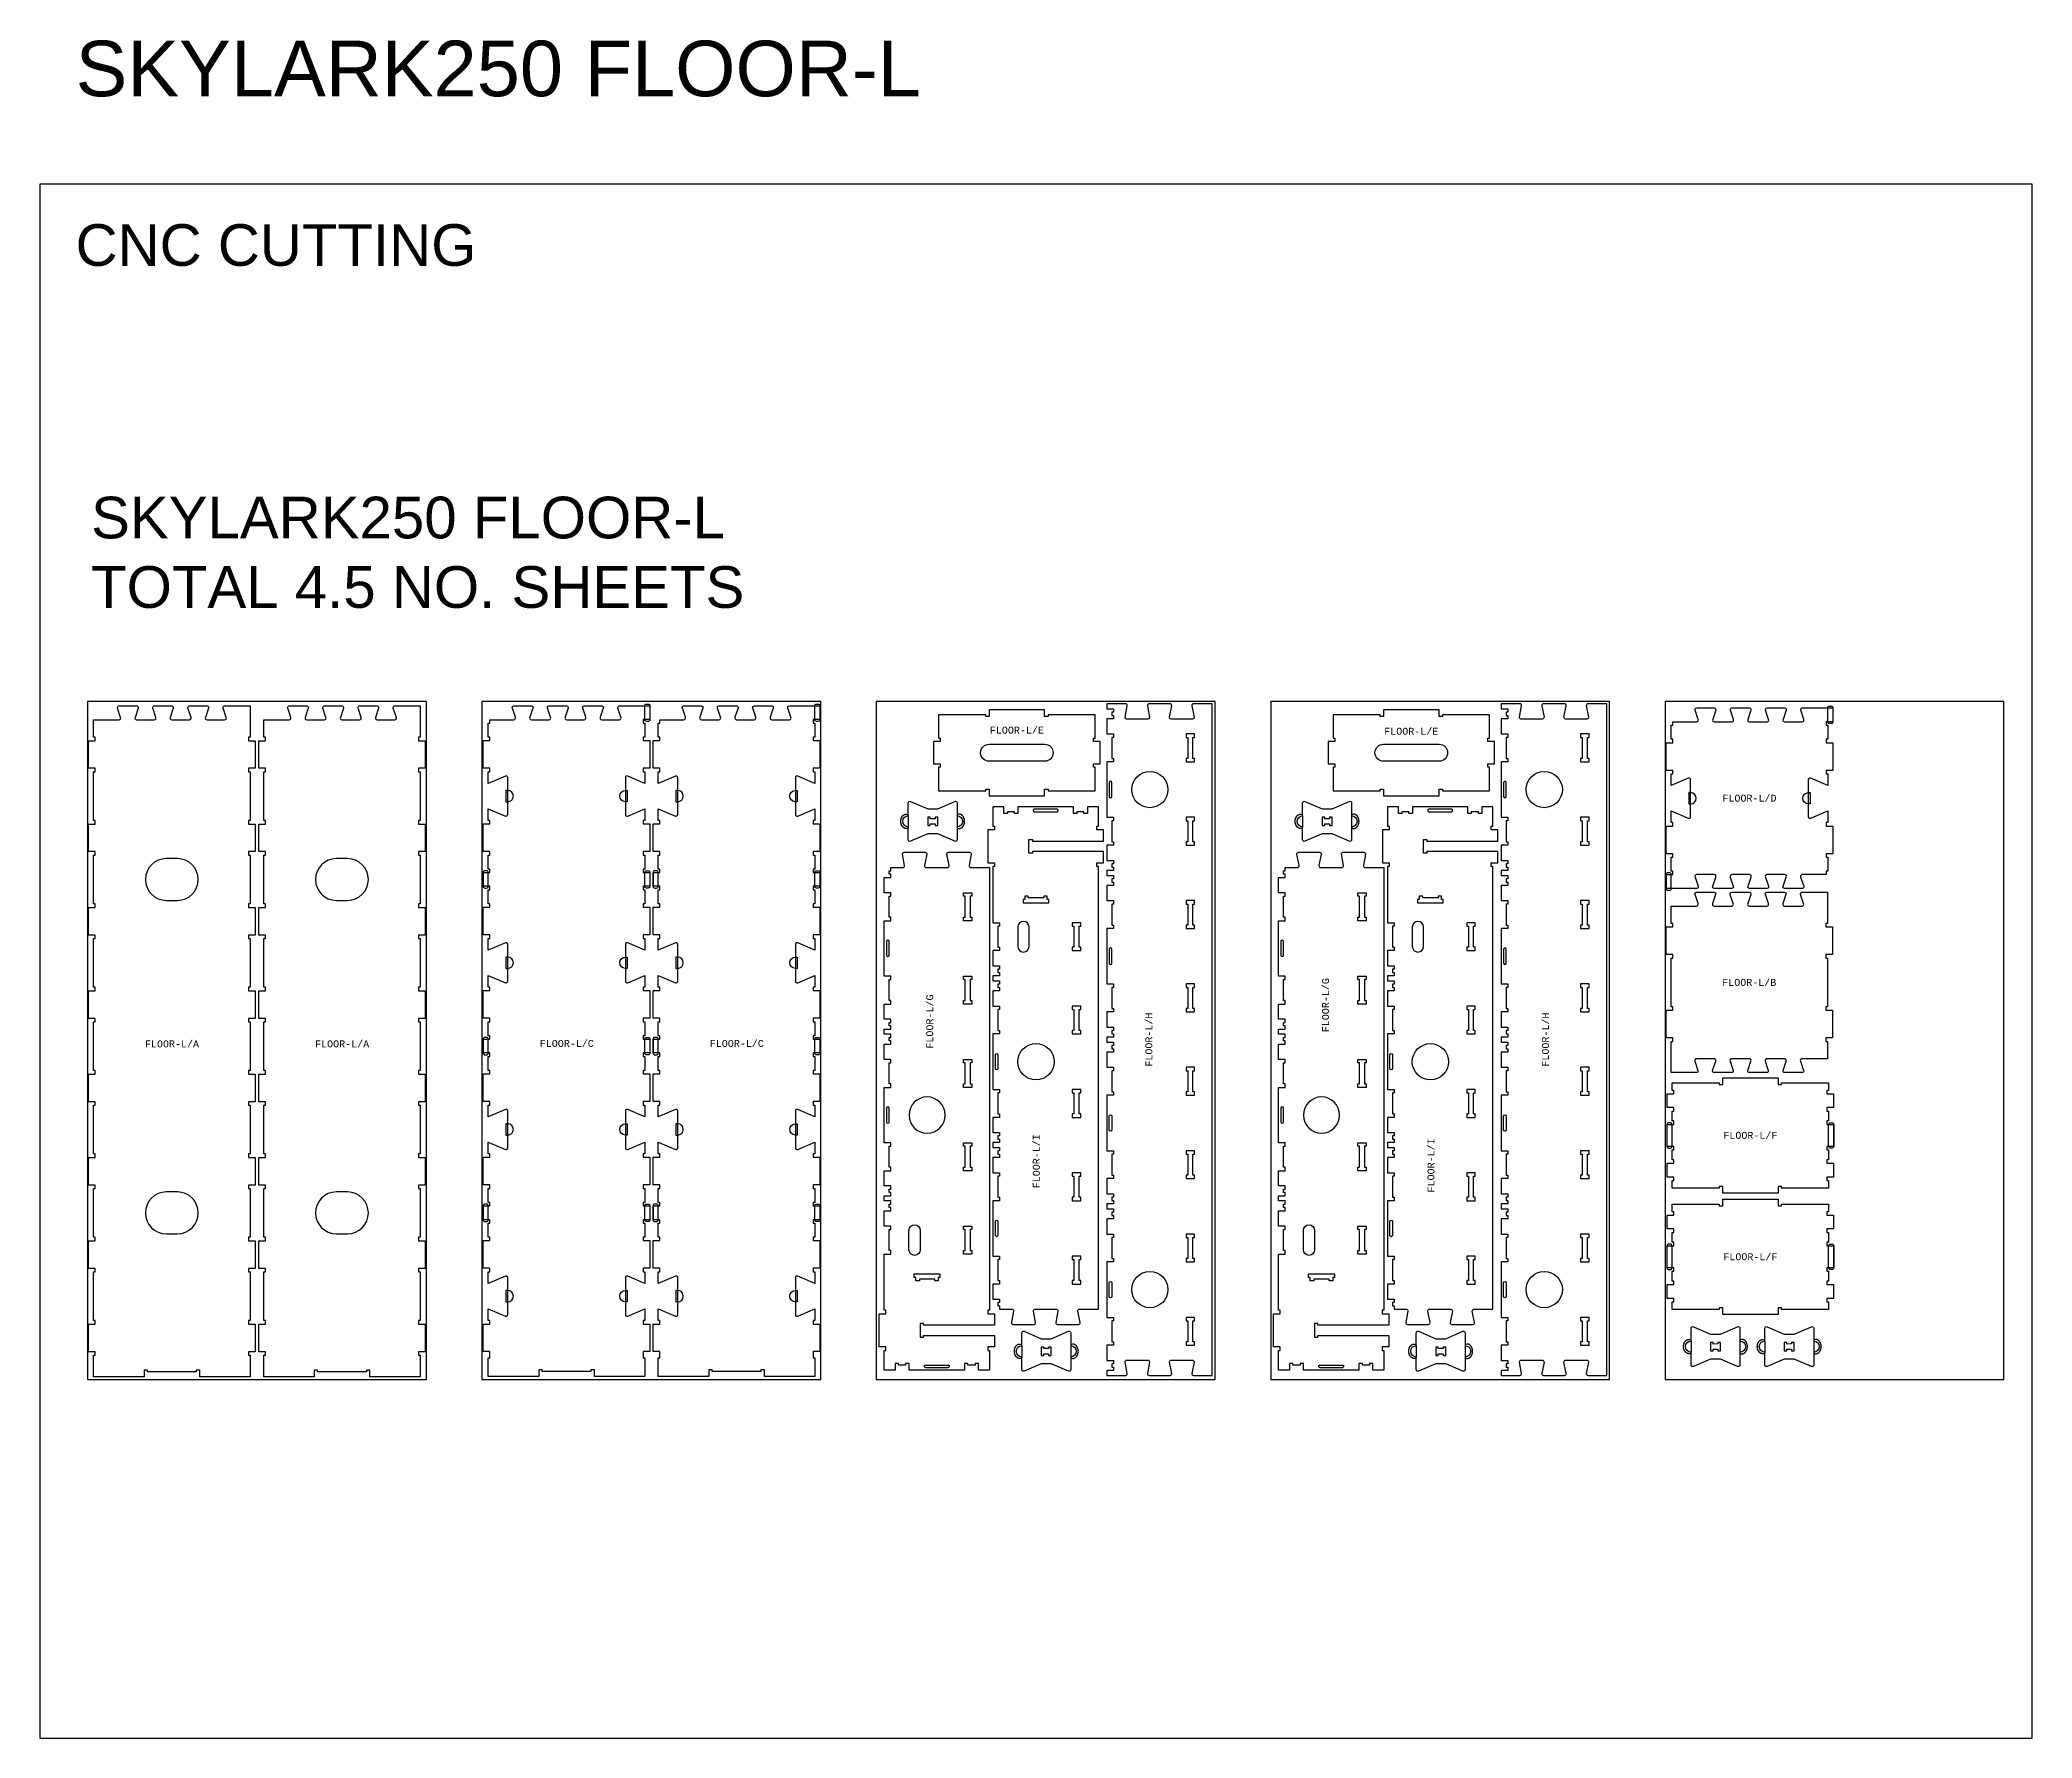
# Model space of a CAD drawing. Extents: x -30 to 12678, y 0 to 23683.
# Drawn here: x 0 to 7173, y 0 to 6113 of the extents above; entities that cross this region are included whole.
import ezdxf

# ---------------------------------------------------------------- set-up
doc = ezdxf.new("R2010")
doc.units = 0
for name, color, linetype in [('0_SHEET_SPRUCEPLY_2440X122', 1, 'CONTINUOUS'), ('1_ANYTOOL_1MMDEEP_LABELS_S', 2, 'CONTINUOUS'), ('3_ANYTOOL_CUTTHROUGH_INSID', 4, 'CONTINUOUS'), ('4_ANYTOOL_CUTTHROUGH_OUTSI', 5, 'CONTINUOUS'), ('5_ANYTOOL_HALF_MILL_9MM_IN', 3, 'CONTINUOUS'), ('DONOTCUT', 7, 'CONTINUOUS')]:
    doc.layers.add(name, color=color, linetype=linetype)
doc.styles.add('ARIAL_REGULAR', font='arial.ttf')
doc.styles.add('MONOTXT_REGULAR', font='')
doc.styles.get('MONOTXT_REGULAR').set_extended_font_data('Monotxt')

msp = doc.modelspace()

# ---------------------------------------------------------------- texts
at = {"layer": '0_SHEET_SPRUCEPLY_2440X122', "color": 1, "char_height": 0.5, "width": 4.918, "attachment_point": 1, "style": 'ARIAL_REGULAR'}
for s, insert in [('001 x1', (171.5, 3808.2)), ('002 x1', (1591.5, 3808.2)), ('003 x1', (3011.5, 3808.2)), ('004 x1', (4431.5, 3808.2)), ('005 x1', (5851.5, 3808.2))]:
    msp.add_mtext(s, dxfattribs=dict(at, insert=insert))
at = {"layer": '1_ANYTOOL_1MMDEEP_LABELS_S', "char_height": 25, "attachment_point": 5, "style": 'MONOTXT_REGULAR'}
for s, insert, width in [('FLOOR-L/E', (3517.7, 3628.1), 486.216), ('FLOOR-L/E', (4937.7, 3624.1), 486.216), ('FLOOR-L/D', (6155.2, 3383.4), 486.757), ('FLOOR-L/B', (6154.6, 2720.2), 486.757), ('FLOOR-L/A', (475.8, 2498.9), 486.757), ('FLOOR-L/A', (1088.3, 2498.9), 486.757), ('FLOOR-L/C', (1897.3, 2500.4), 486.486), ('FLOOR-L/C', (2509.3, 2500.4), 486.486), ('FLOOR-L/F', (6158.6, 2169.6), 486.216), ('FLOOR-L/F', (6158.6, 1732.5), 486.216)]:
    msp.add_mtext(s, dxfattribs=dict(at, insert=insert, width=width))
at = {"layer": '1_ANYTOOL_1MMDEEP_LABELS_S', "char_height": 25, "attachment_point": 5, "rotation": 90, "style": 'MONOTXT_REGULAR'}
for s, insert, width in [('FLOOR-L/G', (4629.1, 2638.3), 486.757), ('FLOOR-L/G', (3204.1, 2579.3), 486.757), ('FLOOR-L/H', (3993, 2514.4), 486.757), ('FLOOR-L/H', (5421, 2514.4), 486.757), ('FLOOR-L/I', (3587.8, 2076.6), 477.838), ('FLOOR-L/I', (5008.8, 2061.6), 477.838)]:
    msp.add_mtext(s, dxfattribs=dict(at, insert=insert, width=width))
at = {"layer": 'DONOTCUT', "attachment_point": 1, "style": 'ARIAL_REGULAR'}
for s, insert, char_height, width in [('SKYLARK250 FLOOR-L', (128.7, 6110, 0), 200, 6441.304), ('CNC CUTTING', (128.7, 5449.5, 0), 150, 3150), ('{\\fArial;SKYLARK250 FLOOR-L}\\P{\\fArial;TOTAL 4.5 NO. SHEETS}', (184.5, 4468.6), 150, 4961.413)]:
    msp.add_mtext(s, dxfattribs=dict(at, insert=insert, char_height=char_height, width=width))

# ---------------------------------------------------------------- linework, layer by layer
at = {"layer": '0_SHEET_SPRUCEPLY_2440X122'}
for points in [[(171.5, 1290.9), (1391.5, 1290.9), (1391.5, 3730.9), (171.5, 3730.9)], [(1591.5, 1290.9), (2811.5, 1290.9), (2811.5, 3730.9), (1591.5, 3730.9)], [(3011.5, 1290.9), (4231.5, 1290.9), (4231.5, 3730.9), (3011.5, 3730.9)], [(4431.5, 1290.9), (5651.5, 1290.9), (5651.5, 3730.9), (4431.5, 3730.9)], [(5851.5, 1290.9), (7071.5, 1290.9), (7071.5, 3730.9), (5851.5, 3730.9)]]:
    msp.add_lwpolyline(points, close=True, dxfattribs=at)
at = {"layer": '3_ANYTOOL_CUTTHROUGH_INSID'}
for points in [[(4127.2, 3614.4), (4127.2, 3602.1), (4133.2, 3602.1), (4133.2, 3526.6), (4127.2, 3526.6), (4127.2, 3514.1), (4157.7, 3514.1), (4157.7, 3526.6), (4151.7, 3526.6), (4151.7, 3602.1), (4157.7, 3602.1), (4157.7, 3614.6), (4127.2, 3614.6)], [(5547.2, 3614.4), (5547.2, 3602.1), (5553.2, 3602.1), (5553.2, 3526.6), (5547.2, 3526.6), (5547.2, 3514.1), (5577.7, 3514.1), (5577.7, 3526.6), (5571.7, 3526.6), (5571.7, 3602.1), (5577.7, 3602.1), (5577.7, 3614.6), (5547.2, 3614.6)], [(3223.1, 3309.4), (3206, 3309.4), (3206, 3315.1), (3196.6, 3315.1), (3196.6, 3285.1), (3206, 3285.1), (3206, 3290.9), (3223.1, 3290.9), (3223.1, 3285.2), (3232.6, 3285.2), (3232.6, 3315.2), (3223.1, 3315.2)], [(4127.2, 3314.4), (4127.2, 3302.1), (4133.2, 3302.1), (4133.2, 3226.6), (4127.2, 3226.6), (4127.2, 3214.1), (4157.7, 3214.1), (4157.7, 3226.6), (4151.7, 3226.6), (4151.7, 3302.1), (4157.7, 3302.1), (4157.7, 3314.6), (4127.2, 3314.6)], [(4643.1, 3309.4), (4626, 3309.4), (4626, 3315.1), (4616.6, 3315.1), (4616.6, 3285.1), (4626, 3285.1), (4626, 3290.9), (4643.1, 3290.9), (4643.1, 3285.2), (4652.6, 3285.2), (4652.6, 3315.2), (4643.1, 3315.2)], [(5547.2, 3314.4), (5547.2, 3302.1), (5553.2, 3302.1), (5553.2, 3226.6), (5547.2, 3226.6), (5547.2, 3214.1), (5577.7, 3214.1), (5577.7, 3226.6), (5571.7, 3226.6), (5571.7, 3302.1), (5577.7, 3302.1), (5577.7, 3314.6), (5547.2, 3314.6)], [(3325.2, 3030.5), (3325.2, 3043), (3355.7, 3043), (3355.7, 3030.5), (3349.7, 3030.5), (3349.7, 2955), (3355.7, 2955), (3355.7, 2942.5), (3325.2, 2942.5), (3325.2, 2955), (3331.2, 2955), (3331.2, 3030.5)], [(3540.2, 3019.1), (3540.2, 3006.6), (3632.7, 3006.6), (3632.7, 3019.1), (3626.7, 3019.1), (3626.7, 3031.1), (3614.2, 3031.1), (3614.2, 3025.1), (3558.7, 3025.1), (3558.7, 3031.1), (3546.2, 3031.1), (3546.2, 3019.1)], [(4127.2, 3014.4), (4127.2, 3002.1), (4133.2, 3002.1), (4133.2, 2926.6), (4127.2, 2926.6), (4127.2, 2914.1), (4157.7, 2914.1), (4157.7, 2926.6), (4151.7, 2926.6), (4151.7, 3002.1), (4157.7, 3002.1), (4157.7, 3014.6), (4127.2, 3014.6)], [(4745.2, 3030.5), (4745.2, 3043), (4775.7, 3043), (4775.7, 3030.5), (4769.7, 3030.5), (4769.7, 2955), (4775.7, 2955), (4775.7, 2942.5), (4745.2, 2942.5), (4745.2, 2955), (4751.2, 2955), (4751.2, 3030.5)], [(4960.2, 3019.1), (4960.2, 3006.6), (5052.7, 3006.6), (5052.7, 3019.1), (5046.7, 3019.1), (5046.7, 3031.1), (5034.2, 3031.1), (5034.2, 3025.1), (4978.7, 3025.1), (4978.7, 3031.1), (4966.2, 3031.1), (4966.2, 3019.1)], [(5547.2, 3014.4), (5547.2, 3002.1), (5553.2, 3002.1), (5553.2, 2926.6), (5547.2, 2926.6), (5547.2, 2914.1), (5577.7, 2914.1), (5577.7, 2926.6), (5571.7, 2926.6), (5571.7, 3002.1), (5577.7, 3002.1), (5577.7, 3014.6), (5547.2, 3014.6)], [(3717.2, 2847.1), (3717.2, 2834.6), (3747.7, 2834.6), (3747.7, 2847.1), (3741.7, 2847.1), (3741.7, 2922.6), (3747.7, 2922.6), (3747.7, 2935.1), (3717.2, 2935.1), (3717.2, 2922.6), (3723.2, 2922.6), (3723.2, 2847.1)], [(5137.2, 2847.1), (5137.2, 2834.6), (5167.7, 2834.6), (5167.7, 2847.1), (5161.7, 2847.1), (5161.7, 2922.6), (5167.7, 2922.6), (5167.7, 2935.1), (5137.2, 2935.1), (5137.2, 2922.6), (5143.2, 2922.6), (5143.2, 2847.1)], [(3325.2, 2642.8), (3325.2, 2655), (3331.2, 2655), (3331.2, 2730.5), (3325.2, 2730.5), (3325.2, 2743), (3355.7, 2743), (3355.7, 2730.5), (3349.7, 2730.5), (3349.7, 2655), (3355.7, 2655), (3355.7, 2642.5), (3325.2, 2642.5)], [(4745.2, 2642.8), (4745.2, 2655), (4751.2, 2655), (4751.2, 2730.5), (4745.2, 2730.5), (4745.2, 2743), (4775.7, 2743), (4775.7, 2730.5), (4769.7, 2730.5), (4769.7, 2655), (4775.7, 2655), (4775.7, 2642.5), (4745.2, 2642.5)], [(4127.5, 2614.1), (4157.7, 2614.1), (4157.7, 2626.6), (4151.7, 2626.6), (4151.7, 2702.1), (4157.7, 2702.1), (4157.7, 2714.6), (4127.2, 2714.6), (4127.2, 2702.1), (4133.2, 2702.1), (4133.2, 2626.6), (4127.2, 2626.6), (4127.2, 2614.1)], [(5547.5, 2614.1), (5577.7, 2614.1), (5577.7, 2626.6), (5571.7, 2626.6), (5571.7, 2702.1), (5577.7, 2702.1), (5577.7, 2714.6), (5547.2, 2714.6), (5547.2, 2702.1), (5553.2, 2702.1), (5553.2, 2626.6), (5547.2, 2626.6), (5547.2, 2614.1)], [(3723.2, 2547.1), (3717.2, 2547.1), (3717.2, 2534.6), (3747.7, 2534.6), (3747.7, 2547.1), (3741.7, 2547.1), (3741.7, 2622.6), (3747.7, 2622.6), (3747.7, 2635.1), (3717.2, 2635.1), (3717.2, 2622.6), (3723.2, 2622.6)], [(5143.2, 2547.1), (5137.2, 2547.1), (5137.2, 2534.6), (5167.7, 2534.6), (5167.7, 2547.1), (5161.7, 2547.1), (5161.7, 2622.6), (5167.7, 2622.6), (5167.7, 2635.1), (5137.2, 2635.1), (5137.2, 2622.6), (5143.2, 2622.6)], [(3355.5, 2342.5), (3325.2, 2342.5), (3325.2, 2355), (3331.2, 2355), (3331.2, 2430.5), (3325.2, 2430.5), (3325.2, 2443), (3355.7, 2443), (3355.7, 2430.5), (3349.7, 2430.5), (3349.7, 2355), (3355.7, 2355), (3355.7, 2342.5)], [(4775.5, 2342.5), (4745.2, 2342.5), (4745.2, 2355), (4751.2, 2355), (4751.2, 2430.5), (4745.2, 2430.5), (4745.2, 2443), (4775.7, 2443), (4775.7, 2430.5), (4769.7, 2430.5), (4769.7, 2355), (4775.7, 2355), (4775.7, 2342.5)], [(4157.5, 2414.6), (4127.2, 2414.6), (4127.2, 2402.1), (4133.2, 2402.1), (4133.2, 2326.6), (4127.2, 2326.6), (4127.2, 2314.1), (4157.7, 2314.1), (4157.7, 2326.6), (4151.7, 2326.6), (4151.7, 2402.1), (4157.7, 2402.1), (4157.7, 2414.6)], [(5577.5, 2414.6), (5547.2, 2414.6), (5547.2, 2402.1), (5553.2, 2402.1), (5553.2, 2326.6), (5547.2, 2326.6), (5547.2, 2314.1), (5577.7, 2314.1), (5577.7, 2326.6), (5571.7, 2326.6), (5571.7, 2402.1), (5577.7, 2402.1), (5577.7, 2414.6)], [(3747.5, 2335.1), (3717.2, 2335.1), (3717.2, 2322.6), (3723.2, 2322.6), (3723.2, 2247.1), (3717.2, 2247.1), (3717.2, 2234.6), (3747.7, 2234.6), (3747.7, 2247.1), (3741.7, 2247.1), (3741.7, 2322.6), (3747.7, 2322.6), (3747.7, 2335.1)], [(5167.5, 2335.1), (5137.2, 2335.1), (5137.2, 2322.6), (5143.2, 2322.6), (5143.2, 2247.1), (5137.2, 2247.1), (5137.2, 2234.6), (5167.7, 2234.6), (5167.7, 2247.1), (5161.7, 2247.1), (5161.7, 2322.6), (5167.7, 2322.6), (5167.7, 2335.1)], [(3331.2, 2130.5), (3325.2, 2130.5), (3325.2, 2143), (3355.7, 2143), (3355.7, 2130.5), (3349.7, 2130.5), (3349.7, 2055), (3355.7, 2055), (3355.7, 2042.5), (3325.2, 2042.5), (3325.2, 2055), (3331.2, 2055)], [(4127.5, 2014.1), (4157.7, 2014.1), (4157.7, 2026.6), (4151.7, 2026.6), (4151.7, 2102.1), (4157.7, 2102.1), (4157.7, 2114.6), (4127.2, 2114.6), (4127.2, 2102.1), (4133.2, 2102.1), (4133.2, 2026.6), (4127.2, 2026.6), (4127.2, 2014.1)], [(4751.2, 2130.5), (4745.2, 2130.5), (4745.2, 2143), (4775.7, 2143), (4775.7, 2130.5), (4769.7, 2130.5), (4769.7, 2055), (4775.7, 2055), (4775.7, 2042.5), (4745.2, 2042.5), (4745.2, 2055), (4751.2, 2055)], [(5547.5, 2014.1), (5577.7, 2014.1), (5577.7, 2026.6), (5571.7, 2026.6), (5571.7, 2102.1), (5577.7, 2102.1), (5577.7, 2114.6), (5547.2, 2114.6), (5547.2, 2102.1), (5553.2, 2102.1), (5553.2, 2026.6), (5547.2, 2026.6), (5547.2, 2014.1)], [(3717.2, 2034.8), (3717.2, 2022.6), (3723.2, 2022.6), (3723.2, 1947.1), (3717.2, 1947.1), (3717.2, 1934.6), (3747.7, 1934.6), (3747.7, 1947.1), (3741.7, 1947.1), (3741.7, 2022.6), (3747.7, 2022.6), (3747.7, 2035.1), (3717.2, 2035.1)], [(5137.2, 2034.8), (5137.2, 2022.6), (5143.2, 2022.6), (5143.2, 1947.1), (5137.2, 1947.1), (5137.2, 1934.6), (5167.7, 1934.6), (5167.7, 1947.1), (5161.7, 1947.1), (5161.7, 2022.6), (5167.7, 2022.6), (5167.7, 2035.1), (5137.2, 2035.1)], [(3325.2, 1830.5), (3325.2, 1843), (3355.7, 1843), (3355.7, 1830.5), (3349.7, 1830.5), (3349.7, 1755), (3355.7, 1755), (3355.7, 1742.5), (3325.2, 1742.5), (3325.2, 1755), (3331.2, 1755), (3331.2, 1830.5)], [(4151.7, 1726.6), (4151.7, 1802.1), (4157.7, 1802.1), (4157.7, 1814.6), (4127.2, 1814.6), (4127.2, 1802.1), (4133.2, 1802.1), (4133.2, 1726.6), (4127.2, 1726.6), (4127.2, 1714.1), (4157.7, 1714.1), (4157.7, 1726.6)], [(4745.2, 1830.5), (4745.2, 1843), (4775.7, 1843), (4775.7, 1830.5), (4769.7, 1830.5), (4769.7, 1755), (4775.7, 1755), (4775.7, 1742.5), (4745.2, 1742.5), (4745.2, 1755), (4751.2, 1755), (4751.2, 1830.5)], [(5571.7, 1726.6), (5571.7, 1802.1), (5577.7, 1802.1), (5577.7, 1814.6), (5547.2, 1814.6), (5547.2, 1802.1), (5553.2, 1802.1), (5553.2, 1726.6), (5547.2, 1726.6), (5547.2, 1714.1), (5577.7, 1714.1), (5577.7, 1726.6)], [(3717.2, 1647.1), (3717.2, 1634.6), (3747.7, 1634.6), (3747.7, 1647.1), (3741.7, 1647.1), (3741.7, 1722.6), (3747.7, 1722.6), (3747.7, 1735.1), (3717.2, 1735.1), (3717.2, 1722.6), (3723.2, 1722.6), (3723.2, 1647.1)], [(5137.2, 1647.1), (5137.2, 1634.6), (5167.7, 1634.6), (5167.7, 1647.1), (5161.7, 1647.1), (5161.7, 1722.6), (5167.7, 1722.6), (5167.7, 1735.1), (5137.2, 1735.1), (5137.2, 1722.6), (5143.2, 1722.6), (5143.2, 1647.1)], [(3148.2, 1658.5), (3148.2, 1671), (3240.7, 1671), (3240.7, 1658.5), (3234.7, 1658.5), (3234.7, 1646.5), (3222.2, 1646.5), (3222.2, 1652.5), (3166.7, 1652.5), (3166.7, 1646.5), (3154.2, 1646.5), (3154.2, 1658.5)], [(4568.2, 1658.5), (4568.2, 1671), (4660.7, 1671), (4660.7, 1658.5), (4654.7, 1658.5), (4654.7, 1646.5), (4642.2, 1646.5), (4642.2, 1652.5), (4586.7, 1652.5), (4586.7, 1646.5), (4574.2, 1646.5), (4574.2, 1658.5)], [(4151.7, 1426.6), (4151.7, 1502.1), (4157.7, 1502.1), (4157.7, 1514.6), (4127.2, 1514.6), (4127.2, 1502.1), (4133.2, 1502.1), (4133.2, 1426.6), (4127.2, 1426.6), (4127.2, 1414.1), (4157.7, 1414.1), (4157.7, 1426.6)], [(5571.7, 1426.6), (5571.7, 1502.1), (5577.7, 1502.1), (5577.7, 1514.6), (5547.2, 1514.6), (5547.2, 1502.1), (5553.2, 1502.1), (5553.2, 1426.6), (5547.2, 1426.6), (5547.2, 1414.1), (5577.7, 1414.1), (5577.7, 1426.6)], [(3632.1, 1402.1), (3615, 1402), (3615, 1407.7), (3605.5, 1407.7), (3605.5, 1377.7), (3615, 1377.7), (3615, 1383.5), (3632.1, 1383.6), (3632.1, 1377.8), (3641.5, 1377.8), (3641.5, 1407.8), (3632.1, 1407.8)], [(5052.1, 1402.1), (5035, 1402), (5035, 1407.7), (5025.5, 1407.7), (5025.5, 1377.7), (5035, 1377.7), (5035, 1383.5), (5052.1, 1383.6), (5052.1, 1377.8), (5061.5, 1377.8), (5061.5, 1407.8), (5052.1, 1407.8)], [(6041.4, 1418.8), (6024.4, 1418.7), (6024.4, 1424.5), (6014.9, 1424.5), (6014.9, 1394.4), (6024.4, 1394.4), (6024.4, 1400.2), (6041.4, 1400.3), (6041.4, 1394.5), (6050.9, 1394.5), (6050.9, 1424.5), (6041.4, 1424.5)], [(6307.1, 1418.8), (6290, 1418.7), (6290, 1424.5), (6280.6, 1424.5), (6280.6, 1394.4), (6290, 1394.4), (6290, 1400.2), (6307.1, 1400.3), (6307.1, 1394.5), (6316.6, 1394.5), (6316.6, 1424.5), (6307.1, 1424.5)]]:
    msp.add_lwpolyline(points, close=True, dxfattribs=at)
for points in [[(3417.7, 3577.8), (3617.7, 3577.8, -1), (3617.7, 3516.5), (3417.7, 3516.5, -1)], [(4837.7, 3577.8), (5037.7, 3577.8, -1), (5037.7, 3516.5), (4837.7, 3516.5, -1)], [(3850.2, 3389.4, 1), (3859.7, 3389.4), (3859.7, 3439.4, 1), (3850.2, 3439.4)], [(5270.2, 3389.4, 1), (5279.7, 3389.4), (5279.7, 3439.4, 1), (5270.2, 3439.4)], [(3581.5, 3344.1, 0.414214), (3576.7, 3339.3), (3576.7, 3339.2), (3576.7, 3339.1), (3576.7, 3339), (3576.8, 3338.9), (3576.8, 3338.8), (3576.8, 3338.7), (3576.8, 3338.6), (3576.8, 3338.4), (3576.8, 3338.3), (3576.9, 3338.2), (3576.9, 3338.1), (3576.9, 3338), (3576.9, 3337.9), (3577, 3337.8), (3577, 3337.7), (3577.1, 3337.6), (3577.1, 3337.5), (3577.2, 3337.3), (3577.2, 3337.2), (3577.3, 3337.1), (3577.3, 3337), (3577.4, 3336.9), (3577.4, 3336.8), (3577.5, 3336.7), (3577.6, 3336.6), (3577.6, 3336.5), (3577.7, 3336.4), (3577.8, 3336.3), (3577.9, 3336.2), (3578, 3336.1), (3578, 3336), (3578.1, 3336), (3578.2, 3335.9), (3578.3, 3335.8), (3578.4, 3335.7), (3578.5, 3335.6), (3578.6, 3335.6), (3578.7, 3335.5), (3578.8, 3335.4), (3578.9, 3335.3), (3579, 3335.3), (3579.1, 3335.2), (3579.2, 3335.2), (3579.3, 3335.1), (3579.4, 3335), (3579.5, 3335), (3579.6, 3334.9), (3579.7, 3334.9), (3579.8, 3334.9), (3580, 3334.8), (3580.1, 3334.8), (3580.2, 3334.7), (3580.3, 3334.7), (3580.4, 3334.7), (3580.5, 3334.7), (3580.6, 3334.6), (3580.7, 3334.6), (3580.8, 3334.6), (3580.9, 3334.6), (3581.1, 3334.6), (3581.2, 3334.6), (3581.3, 3334.6), (3581.4, 3334.6), (3581.5, 3334.6), (3661.5, 3334.6), (3661.6, 3334.6), (3661.7, 3334.6), (3661.8, 3334.6), (3661.9, 3334.6), (3662, 3334.6), (3662.1, 3334.6), (3662.2, 3334.6), (3662.3, 3334.6), (3662.5, 3334.7), (3662.6, 3334.7), (3662.7, 3334.7), (3662.8, 3334.8), (3662.9, 3334.8), (3663, 3334.8), (3663.1, 3334.9), (3663.2, 3334.9), (3663.3, 3334.9), (3663.4, 3335), (3663.6, 3335), (3663.7, 3335.1), (3663.8, 3335.2), (3663.9, 3335.2), (3664, 3335.3), (3664.1, 3335.3), (3664.2, 3335.4), (3664.3, 3335.5), (3664.4, 3335.6), (3664.5, 3335.6), (3664.6, 3335.7), (3664.7, 3335.8), (3664.8, 3335.9), (3664.8, 3336), (3664.9, 3336), (3665, 3336.1), (3665.1, 3336.2), (3665.2, 3336.3), (3665.2, 3336.4), (3665.3, 3336.5), (3665.4, 3336.6), (3665.5, 3336.7), (3665.5, 3336.8), (3665.6, 3336.9), (3665.6, 3337), (3665.7, 3337.1), (3665.8, 3337.2), (3665.8, 3337.4), (3665.9, 3337.5), (3665.9, 3337.6), (3665.9, 3337.7), (3666, 3337.8), (3666, 3337.9), (3666, 3338), (3666.1, 3338.1), (3666.1, 3338.2), (3666.1, 3338.3), (3666.2, 3338.5), (3666.2, 3338.6), (3666.2, 3338.7), (3666.2, 3338.8), (3666.2, 3338.9), (3666.2, 3339), (3666.2, 3339.1), (3666.2, 3339.2), (3666.2, 3339.3, 0.414214), (3661.5, 3344.1)], [(5001.5, 3344.1, 0.414214), (4996.7, 3339.3), (4996.7, 3339.2), (4996.7, 3339.1), (4996.7, 3339), (4996.8, 3338.9), (4996.8, 3338.8), (4996.8, 3338.7), (4996.8, 3338.6), (4996.8, 3338.4), (4996.8, 3338.3), (4996.9, 3338.2), (4996.9, 3338.1), (4996.9, 3338), (4996.9, 3337.9), (4997, 3337.8), (4997, 3337.7), (4997.1, 3337.6), (4997.1, 3337.5), (4997.2, 3337.3), (4997.2, 3337.2), (4997.3, 3337.1), (4997.3, 3337), (4997.4, 3336.9), (4997.4, 3336.8), (4997.5, 3336.7), (4997.6, 3336.6), (4997.6, 3336.5), (4997.7, 3336.4), (4997.8, 3336.3), (4997.9, 3336.2), (4998, 3336.1), (4998, 3336), (4998.1, 3336), (4998.2, 3335.9), (4998.3, 3335.8), (4998.4, 3335.7), (4998.5, 3335.6), (4998.6, 3335.6), (4998.7, 3335.5), (4998.8, 3335.4), (4998.9, 3335.3), (4999, 3335.3), (4999.1, 3335.2), (4999.2, 3335.2), (4999.3, 3335.1), (4999.4, 3335), (4999.5, 3335), (4999.6, 3334.9), (4999.7, 3334.9), (4999.8, 3334.9), (5000, 3334.8), (5000.1, 3334.8), (5000.2, 3334.7), (5000.3, 3334.7), (5000.4, 3334.7), (5000.5, 3334.7), (5000.6, 3334.6), (5000.7, 3334.6), (5000.8, 3334.6), (5000.9, 3334.6), (5001.1, 3334.6), (5001.2, 3334.6), (5001.3, 3334.6), (5001.4, 3334.6), (5001.5, 3334.6), (5081.5, 3334.6), (5081.6, 3334.6), (5081.7, 3334.6), (5081.8, 3334.6), (5081.9, 3334.6), (5082, 3334.6), (5082.1, 3334.6), (5082.2, 3334.6), (5082.3, 3334.6), (5082.5, 3334.7), (5082.6, 3334.7), (5082.7, 3334.7), (5082.8, 3334.8), (5082.9, 3334.8), (5083, 3334.8), (5083.1, 3334.9), (5083.2, 3334.9), (5083.3, 3334.9), (5083.4, 3335), (5083.6, 3335), (5083.7, 3335.1), (5083.8, 3335.2), (5083.9, 3335.2), (5084, 3335.3), (5084.1, 3335.3), (5084.2, 3335.4), (5084.3, 3335.5), (5084.4, 3335.6), (5084.5, 3335.6), (5084.6, 3335.7), (5084.7, 3335.8), (5084.8, 3335.9), (5084.8, 3336), (5084.9, 3336), (5085, 3336.1), (5085.1, 3336.2), (5085.2, 3336.3), (5085.2, 3336.4), (5085.3, 3336.5), (5085.4, 3336.6), (5085.5, 3336.7), (5085.5, 3336.8), (5085.6, 3336.9), (5085.6, 3337), (5085.7, 3337.1), (5085.8, 3337.2), (5085.8, 3337.4), (5085.9, 3337.5), (5085.9, 3337.6), (5085.9, 3337.7), (5086, 3337.8), (5086, 3337.9), (5086, 3338), (5086.1, 3338.1), (5086.1, 3338.2), (5086.1, 3338.3), (5086.2, 3338.5), (5086.2, 3338.6), (5086.2, 3338.7), (5086.2, 3338.8), (5086.2, 3338.9), (5086.2, 3339), (5086.2, 3339.1), (5086.2, 3339.2), (5086.2, 3339.3, 0.414214), (5081.5, 3344.1)], [(495.2, 3165.9), (455.2, 3165.9, 1), (455.2, 3015.4), (495.2, 3015.4, 1)], [(1107.7, 3165.9), (1067.7, 3165.9, 1), (1067.7, 3015.4), (1107.7, 3015.4, 1)], [(3048.2, 2867.8), (3048.2, 2817.8, 1), (3057.7, 2817.8), (3057.7, 2867.8, 1)], [(3561.7, 2849.8), (3561.7, 2919.8, 1), (3521.2, 2919.8), (3521.2, 2849.8, 1)], [(4468.2, 2867.8), (4468.2, 2817.8, 1), (4477.7, 2817.8), (4477.7, 2867.8, 1)], [(4981.7, 2849.8), (4981.7, 2919.8, 1), (4941.2, 2919.8), (4941.2, 2849.8, 1)], [(3850.2, 2789.4, 1), (3859.7, 2789.4), (3859.7, 2839.4, 1), (3850.2, 2839.4)], [(5270.2, 2789.4, 1), (5279.7, 2789.4), (5279.7, 2839.4, 1), (5270.2, 2839.4)], [(3440.2, 2409.8), (3440.2, 2459.8, -1), (3449.7, 2459.8), (3449.7, 2409.8, -1)], [(4860.2, 2409.8), (4860.2, 2459.8, -1), (4869.7, 2459.8), (4869.7, 2409.8, -1)], [(3048.2, 2267.8), (3048.2, 2217.8, 1), (3057.7, 2217.8), (3057.7, 2267.8, 1)], [(3850.2, 2189.4), (3850.2, 2239.4, -1), (3859.7, 2239.4), (3859.7, 2189.4, -1)], [(4468.2, 2267.8), (4468.2, 2217.8, 1), (4477.7, 2217.8), (4477.7, 2267.8, 1)], [(5270.2, 2189.4), (5270.2, 2239.4, -1), (5279.7, 2239.4), (5279.7, 2189.4, -1)], [(495.2, 1965.9), (455.2, 1965.9, 1), (455.2, 1815.4), (495.2, 1815.4, 1)], [(1107.7, 1965.9), (1067.7, 1965.9, 1), (1067.7, 1815.4), (1107.7, 1815.4, 1)], [(3169.7, 1827.8), (3169.7, 1757.8, -1), (3129.2, 1757.8), (3129.2, 1827.8, -1)], [(3440.2, 1809.8), (3440.2, 1859.8, -1), (3449.7, 1859.8), (3449.7, 1809.8, -1)], [(4589.7, 1827.8), (4589.7, 1757.8, -1), (4549.2, 1757.8), (4549.2, 1827.8, -1)], [(4860.2, 1809.8), (4860.2, 1859.8, -1), (4869.7, 1859.8), (4869.7, 1809.8, -1)], [(3850.2, 1589.4), (3850.2, 1639.4, -1), (3859.7, 1639.4), (3859.7, 1589.4, -1)], [(5270.2, 1589.4), (5270.2, 1639.4, -1), (5279.7, 1639.4), (5279.7, 1589.4, -1)], [(3189.5, 1333.5, -0.414214), (3184.7, 1338.3), (3184.7, 1338.4), (3184.7, 1338.5), (3184.7, 1338.6), (3184.8, 1338.7), (3184.8, 1338.8), (3184.8, 1338.9), (3184.8, 1339), (3184.8, 1339.2), (3184.8, 1339.3), (3184.9, 1339.4), (3184.9, 1339.5), (3184.9, 1339.6), (3184.9, 1339.7), (3185, 1339.8), (3185, 1339.9), (3185.1, 1340), (3185.1, 1340.2), (3185.2, 1340.3), (3185.2, 1340.4), (3185.3, 1340.5), (3185.3, 1340.6), (3185.4, 1340.7), (3185.4, 1340.8), (3185.5, 1340.9), (3185.6, 1341), (3185.6, 1341.1), (3185.7, 1341.2), (3185.8, 1341.3), (3185.9, 1341.4), (3186, 1341.5), (3186, 1341.6), (3186.1, 1341.7), (3186.2, 1341.7), (3186.3, 1341.8), (3186.4, 1341.9), (3186.5, 1342), (3186.6, 1342.1), (3186.7, 1342.1), (3186.8, 1342.2), (3186.9, 1342.3), (3187, 1342.3), (3187.1, 1342.4), (3187.2, 1342.5), (3187.3, 1342.5), (3187.4, 1342.6), (3187.5, 1342.6), (3187.6, 1342.7), (3187.7, 1342.7), (3187.8, 1342.8), (3188, 1342.8), (3188.1, 1342.8), (3188.2, 1342.9), (3188.3, 1342.9), (3188.4, 1342.9), (3188.5, 1342.9), (3188.6, 1343), (3188.7, 1343), (3188.8, 1343), (3188.9, 1343), (3189.1, 1343), (3189.2, 1343), (3189.3, 1343), (3189.4, 1343), (3189.5, 1343), (3269.5, 1343), (3269.6, 1343), (3269.7, 1343), (3269.8, 1343), (3269.9, 1343), (3270, 1343), (3270.1, 1343), (3270.2, 1343), (3270.3, 1343), (3270.5, 1342.9), (3270.6, 1342.9), (3270.7, 1342.9), (3270.8, 1342.9), (3270.9, 1342.8), (3271, 1342.8), (3271.1, 1342.7), (3271.2, 1342.7), (3271.3, 1342.7), (3271.4, 1342.6), (3271.6, 1342.6), (3271.7, 1342.5), (3271.8, 1342.5), (3271.9, 1342.4), (3272, 1342.3), (3272.1, 1342.3), (3272.2, 1342.2), (3272.3, 1342.1), (3272.4, 1342.1), (3272.5, 1342), (3272.6, 1341.9), (3272.7, 1341.8), (3272.8, 1341.7), (3272.8, 1341.6), (3272.9, 1341.6), (3273, 1341.5), (3273.1, 1341.4), (3273.2, 1341.3), (3273.2, 1341.2), (3273.3, 1341.1), (3273.4, 1341), (3273.5, 1340.9), (3273.5, 1340.8), (3273.6, 1340.7), (3273.6, 1340.6), (3273.7, 1340.5), (3273.8, 1340.4), (3273.8, 1340.3), (3273.9, 1340.1), (3273.9, 1340), (3273.9, 1339.9), (3274, 1339.8), (3274, 1339.7), (3274, 1339.6), (3274.1, 1339.5), (3274.1, 1339.4), (3274.1, 1339.3), (3274.2, 1339.2), (3274.2, 1339), (3274.2, 1338.9), (3274.2, 1338.8), (3274.2, 1338.7), (3274.2, 1338.6), (3274.2, 1338.5), (3274.2, 1338.4), (3274.2, 1338.3, -0.414214), (3269.5, 1333.5)], [(4609.5, 1333.5, -0.414214), (4604.7, 1338.3), (4604.7, 1338.4), (4604.7, 1338.5), (4604.7, 1338.6), (4604.8, 1338.7), (4604.8, 1338.8), (4604.8, 1338.9), (4604.8, 1339), (4604.8, 1339.2), (4604.8, 1339.3), (4604.9, 1339.4), (4604.9, 1339.5), (4604.9, 1339.6), (4604.9, 1339.7), (4605, 1339.8), (4605, 1339.9), (4605.1, 1340), (4605.1, 1340.2), (4605.2, 1340.3), (4605.2, 1340.4), (4605.3, 1340.5), (4605.3, 1340.6), (4605.4, 1340.7), (4605.4, 1340.8), (4605.5, 1340.9), (4605.6, 1341), (4605.6, 1341.1), (4605.7, 1341.2), (4605.8, 1341.3), (4605.9, 1341.4), (4606, 1341.5), (4606, 1341.6), (4606.1, 1341.7), (4606.2, 1341.7), (4606.3, 1341.8), (4606.4, 1341.9), (4606.5, 1342), (4606.6, 1342.1), (4606.7, 1342.1), (4606.8, 1342.2), (4606.9, 1342.3), (4607, 1342.3), (4607.1, 1342.4), (4607.2, 1342.5), (4607.3, 1342.5), (4607.4, 1342.6), (4607.5, 1342.6), (4607.6, 1342.7), (4607.7, 1342.7), (4607.8, 1342.8), (4608, 1342.8), (4608.1, 1342.8), (4608.2, 1342.9), (4608.3, 1342.9), (4608.4, 1342.9), (4608.5, 1342.9), (4608.6, 1343), (4608.7, 1343), (4608.8, 1343), (4608.9, 1343), (4609.1, 1343), (4609.2, 1343), (4609.3, 1343), (4609.4, 1343), (4609.5, 1343), (4689.5, 1343), (4689.6, 1343), (4689.7, 1343), (4689.8, 1343), (4689.9, 1343), (4690, 1343), (4690.1, 1343), (4690.2, 1343), (4690.3, 1343), (4690.5, 1342.9), (4690.6, 1342.9), (4690.7, 1342.9), (4690.8, 1342.9), (4690.9, 1342.8), (4691, 1342.8), (4691.1, 1342.7), (4691.2, 1342.7), (4691.3, 1342.7), (4691.4, 1342.6), (4691.6, 1342.6), (4691.7, 1342.5), (4691.8, 1342.5), (4691.9, 1342.4), (4692, 1342.3), (4692.1, 1342.3), (4692.2, 1342.2), (4692.3, 1342.1), (4692.4, 1342.1), (4692.5, 1342), (4692.6, 1341.9), (4692.7, 1341.8), (4692.8, 1341.7), (4692.8, 1341.6), (4692.9, 1341.6), (4693, 1341.5), (4693.1, 1341.4), (4693.2, 1341.3), (4693.2, 1341.2), (4693.3, 1341.1), (4693.4, 1341), (4693.5, 1340.9), (4693.5, 1340.8), (4693.6, 1340.7), (4693.6, 1340.6), (4693.7, 1340.5), (4693.8, 1340.4), (4693.8, 1340.3), (4693.9, 1340.1), (4693.9, 1340), (4693.9, 1339.9), (4694, 1339.8), (4694, 1339.7), (4694, 1339.6), (4694.1, 1339.5), (4694.1, 1339.4), (4694.1, 1339.3), (4694.2, 1339.2), (4694.2, 1339), (4694.2, 1338.9), (4694.2, 1338.8), (4694.2, 1338.7), (4694.2, 1338.6), (4694.2, 1338.5), (4694.2, 1338.4), (4694.2, 1338.3, -0.414214), (4689.5, 1333.5)]]:
    msp.add_lwpolyline(points, format="xyb", close=True, dxfattribs=at)
for centre in [(3996.5, 3414.4), (5416.5, 3414.4), (3586.5, 2434.8), (5006.5, 2434.8), (3996.5, 1614.4), (5416.5, 1614.4)]:
    msp.add_circle(centre, 65.2, dxfattribs=at)
at = {"layer": '3_ANYTOOL_CUTTHROUGH_INSID', "extrusion": (0, 0, -1)}
for centre in [(-3194.5, 2242.8), (-4614.5, 2242.8)]:
    msp.add_circle(centre, 65.2, dxfattribs=at)
at = {"layer": '4_ANYTOOL_CUTTHROUGH_OUTSI'}
for points in [[(660.1, 3707.2, -0.551268), (665.3, 3715.4), (757, 3715.4), (757, 3602.9), (751, 3602.9), (751, 3590.4), (775, 3590.4), (775, 3490.9), (751, 3490.9), (751, 3478.4), (757, 3478.4), (757, 3302.9), (751, 3302.9), (751, 3290.4), (775, 3290.4), (775, 3190.9), (751, 3190.9), (751, 3178.4), (757, 3178.4), (757, 3002.9), (751, 3002.9), (751, 2990.4), (775, 2990.4), (775, 2890.9), (751, 2890.9), (751, 2878.4), (757, 2878.4), (757, 2702.9), (751, 2702.9), (751, 2690.4), (775, 2690.4), (775, 2590.9), (751, 2590.9), (751, 2578.4), (757, 2578.4), (757, 2402.9), (751, 2402.9), (751, 2390.4), (775, 2390.4), (775, 2290.9), (751, 2290.9), (751, 2278.4), (757, 2278.4), (757, 2102.9), (751, 2102.9), (751, 2090.4), (775, 2090.4), (775, 1990.9), (751, 1990.9), (751, 1978.4), (757, 1978.4), (757, 1802.9), (751, 1802.9), (751, 1790.4), (775, 1790.4), (775, 1690.9), (751, 1690.9), (751, 1678.4), (757, 1678.4), (757, 1502.9), (751, 1502.9), (751, 1490.4), (775, 1490.4), (775, 1390.9), (751, 1390.9), (751, 1378.4), (757, 1378.4), (757, 1300.9), (575.5, 1300.9), (575.5, 1324.9), (563, 1324.9), (563, 1318.9), (387.5, 1318.9), (387.5, 1324.9), (375, 1324.9), (375, 1300.9), (193.5, 1300.9), (193.5, 1378.4), (199.5, 1378.4), (199.5, 1390.9), (175.5, 1390.9), (175.5, 1490.4), (199.5, 1490.4), (199.5, 1502.9), (193.5, 1502.9), (193.5, 1678.4), (199.5, 1678.4), (199.5, 1690.9), (175.5, 1690.9), (175.5, 1790.4), (199.5, 1790.4), (199.5, 1802.9), (193.5, 1802.9), (193.5, 1978.4), (199.5, 1978.4), (199.5, 1990.9), (175.5, 1990.9), (175.5, 2090.4), (199.5, 2090.4), (199.5, 2102.9), (193.5, 2102.9), (193.5, 2278.4), (199.5, 2278.4), (199.5, 2290.9), (175.5, 2290.9), (175.5, 2390.4), (199.5, 2390.4), (199.5, 2402.9), (193.5, 2402.9), (193.5, 2578.4), (199.5, 2578.4), (199.5, 2590.9), (175.5, 2590.9), (175.5, 2690.4), (199.5, 2690.4), (199.5, 2702.9), (193.5, 2702.9), (193.5, 2878.4), (199.5, 2878.4), (199.5, 2890.9), (175.5, 2890.9), (175.5, 2990.4), (199.5, 2990.4), (199.5, 3002.9), (193.5, 3002.9), (193.5, 3178.4), (199.5, 3178.4), (199.5, 3190.9), (175.5, 3190.9), (175.5, 3290.4), (199.5, 3290.4), (199.5, 3302.9), (193.5, 3302.9), (193.5, 3478.4), (199.5, 3478.4), (199.5, 3490.9), (175.5, 3490.9), (175.5, 3590.4), (199.5, 3590.4), (199.5, 3602.9), (193.5, 3602.9), (193.5, 3665.4), (285.2, 3665.4), (285.2, 3665.4, 0.550446), (290.9, 3674.3), (280, 3707.2), (280, 3707.2), (280, 3707.2, -0.551268), (285.2, 3715.4), (348.6, 3715.4, -0.551268), (353.8, 3707.2), (353.8, 3707.2), (342.9, 3674.3), (342.9, 3674.3, 0.550446), (348.5, 3665.4), (411.9, 3665.4, 0.550446), (417.6, 3674.3), (406.7, 3707.2), (406.7, 3707.2), (406.7, 3707.2, -0.551268), (411.9, 3715.4), (475.3, 3715.4, -0.551268), (480.5, 3707.2), (480.5, 3707.2), (469.6, 3674.3), (469.6, 3674.3, 0.550446), (475.2, 3665.4), (538.6, 3665.4, 0.550446), (544.3, 3674.3), (533.4, 3707.2), (533.4, 3707.2), (533.4, 3707.2, -0.551268), (538.6, 3715.4), (602, 3715.4, -0.551268), (607.2, 3707.2), (607.2, 3707.2), (596.3, 3674.3), (596.3, 3674.3, 0.550446), (601.9, 3665.4), (665.3, 3665.4, 0.550446), (671, 3674.3), (660.1, 3707.2), (660.1, 3707.2)], [(1272.6, 3707.2, -0.551268), (1277.8, 3715.4), (1369.5, 3715.4), (1369.5, 3602.9), (1363.5, 3602.9), (1363.5, 3590.4), (1387.5, 3590.4), (1387.5, 3490.9), (1363.5, 3490.9), (1363.5, 3478.4), (1369.5, 3478.4), (1369.5, 3302.9), (1363.5, 3302.9), (1363.5, 3290.4), (1387.5, 3290.4), (1387.5, 3190.9), (1363.5, 3190.9), (1363.5, 3178.4), (1369.5, 3178.4), (1369.5, 3002.9), (1363.5, 3002.9), (1363.5, 2990.4), (1387.5, 2990.4), (1387.5, 2890.9), (1363.5, 2890.9), (1363.5, 2878.4), (1369.5, 2878.4), (1369.5, 2702.9), (1363.5, 2702.9), (1363.5, 2690.4), (1387.5, 2690.4), (1387.5, 2590.9), (1363.5, 2590.9), (1363.5, 2578.4), (1369.5, 2578.4), (1369.5, 2402.9), (1363.5, 2402.9), (1363.5, 2390.4), (1387.5, 2390.4), (1387.5, 2290.9), (1363.5, 2290.9), (1363.5, 2278.4), (1369.5, 2278.4), (1369.5, 2102.9), (1363.5, 2102.9), (1363.5, 2090.4), (1387.5, 2090.4), (1387.5, 1990.9), (1363.5, 1990.9), (1363.5, 1978.4), (1369.5, 1978.4), (1369.5, 1802.9), (1363.5, 1802.9), (1363.5, 1790.4), (1387.5, 1790.4), (1387.5, 1690.9), (1363.5, 1690.9), (1363.5, 1678.4), (1369.5, 1678.4), (1369.5, 1502.9), (1363.5, 1502.9), (1363.5, 1490.4), (1387.5, 1490.4), (1387.5, 1390.9), (1363.5, 1390.9), (1363.5, 1378.4), (1369.5, 1378.4), (1369.5, 1300.9), (1188, 1300.9), (1188, 1324.9), (1175.5, 1324.9), (1175.5, 1318.9), (1000, 1318.9), (1000, 1324.9), (987.5, 1324.9), (987.5, 1300.9), (806, 1300.9), (806, 1378.4), (812, 1378.4), (812, 1390.9), (788, 1390.9), (788, 1490.4), (812, 1490.4), (812, 1502.9), (806, 1502.9), (806, 1678.4), (812, 1678.4), (812, 1690.9), (788, 1690.9), (788, 1790.4), (812, 1790.4), (812, 1802.9), (806, 1802.9), (806, 1978.4), (812, 1978.4), (812, 1990.9), (788, 1990.9), (788, 2090.4), (812, 2090.4), (812, 2102.9), (806, 2102.9), (806, 2278.4), (812, 2278.4), (812, 2290.9), (788, 2290.9), (788, 2390.4), (812, 2390.4), (812, 2402.9), (806, 2402.9), (806, 2578.4), (812, 2578.4), (812, 2590.9), (788, 2590.9), (788, 2690.4), (812, 2690.4), (812, 2702.9), (806, 2702.9), (806, 2878.4), (812, 2878.4), (812, 2890.9), (788, 2890.9), (788, 2990.4), (812, 2990.4), (812, 3002.9), (806, 3002.9), (806, 3178.4), (812, 3178.4), (812, 3190.9), (788, 3190.9), (788, 3290.4), (812, 3290.4), (812, 3302.9), (806, 3302.9), (806, 3478.4), (812, 3478.4), (812, 3490.9), (788, 3490.9), (788, 3590.4), (812, 3590.4), (812, 3602.9), (806, 3602.9), (806, 3665.4), (897.7, 3665.4), (897.7, 3665.4, 0.550446), (903.4, 3674.3), (892.5, 3707.2), (892.5, 3707.2), (892.5, 3707.2, -0.551268), (897.7, 3715.4), (961.1, 3715.4, -0.551268), (966.3, 3707.2), (966.3, 3707.2), (955.4, 3674.3), (955.4, 3674.3, 0.550446), (961, 3665.4), (1024.4, 3665.4, 0.550446), (1030.1, 3674.3), (1019.2, 3707.2), (1019.2, 3707.2), (1019.2, 3707.2, -0.551268), (1024.4, 3715.4), (1087.8, 3715.4, -0.551268), (1093, 3707.2), (1093, 3707.2), (1082.1, 3674.3), (1082.1, 3674.3, 0.550446), (1087.7, 3665.4), (1151.1, 3665.4, 0.550446), (1156.8, 3674.3), (1145.9, 3707.2), (1145.9, 3707.2), (1145.9, 3707.2, -0.551268), (1151.1, 3715.4), (1214.5, 3715.4, -0.551268), (1219.7, 3707.2), (1219.7, 3707.2), (1208.8, 3674.3), (1208.8, 3674.3, 0.550446), (1214.4, 3665.4), (1277.8, 3665.4, 0.550446), (1283.5, 3674.3), (1272.6, 3707.2), (1272.6, 3707.2)], [(1676, 1519, 0.539734), (1684.7, 1524.7), (1684.7, 1657.1, 0.539734), (1676, 1662.8), (1614.7, 1636.3), (1614.7, 1678.7), (1620.7, 1678.7), (1620.7, 1691.2), (1596.7, 1691.2), (1596.7, 1790.7), (1620.7, 1790.7), (1620.7, 1803.2), (1614.7, 1803.2), (1614.7, 1853.7), (1620.7, 1853.7), (1620.7, 1866.2), (1596.7, 1866.2), (1596.7, 1915.7), (1620.7, 1915.7), (1620.7, 1928.2), (1614.7, 1928.2), (1614.7, 1978.7), (1620.7, 1978.7), (1620.7, 1991.2), (1596.7, 1991.2), (1596.7, 2090.7), (1620.7, 2090.7), (1620.7, 2103.2), (1614.7, 2103.2), (1614.7, 2145.5), (1676, 2119), (1676, 2119, 0.539734), (1684.7, 2124.7), (1684.7, 2257.1, 0.539734), (1676, 2262.8), (1614.7, 2236.3), (1614.7, 2278.7), (1620.7, 2278.7), (1620.7, 2291.2), (1596.7, 2291.2), (1596.7, 2390.7), (1620.7, 2390.7), (1620.7, 2403.2), (1614.7, 2403.2), (1614.7, 2453.7), (1620.7, 2453.7), (1620.7, 2466.2), (1596.7, 2466.2), (1596.7, 2515.7), (1620.7, 2515.7), (1620.7, 2528.2), (1614.7, 2528.2), (1614.7, 2578.7), (1620.7, 2578.7), (1620.7, 2591.2), (1596.7, 2591.2), (1596.7, 2690.7), (1620.7, 2690.7), (1620.7, 2703.2), (1614.7, 2703.2), (1614.7, 2745.5), (1676, 2719), (1676, 2719, 0.539734), (1684.7, 2724.7), (1684.7, 2857.1, 0.539734), (1676, 2862.8), (1614.7, 2836.3), (1614.7, 2878.7), (1620.7, 2878.7), (1620.7, 2891.2), (1596.7, 2891.2), (1596.7, 2990.7), (1620.7, 2990.7), (1620.7, 3003.2), (1614.7, 3003.2), (1614.7, 3053.7), (1620.7, 3053.7), (1620.7, 3066.2), (1596.7, 3066.2), (1596.7, 3115.7), (1620.7, 3115.7), (1620.7, 3128.2), (1614.7, 3128.2), (1614.7, 3178.7), (1620.7, 3178.7), (1620.7, 3191.2), (1596.7, 3191.2), (1596.7, 3290.7), (1620.7, 3290.7), (1620.7, 3303.2), (1614.7, 3303.2), (1614.7, 3345.5), (1676, 3319), (1676, 3319, 0.539734), (1684.7, 3324.7), (1684.7, 3457.1, 0.539734), (1676, 3462.8), (1614.7, 3436.3), (1614.7, 3478.7), (1620.7, 3478.7), (1620.7, 3491.2), (1596.7, 3491.2), (1596.7, 3590.7), (1620.7, 3590.7), (1620.7, 3603.2), (1614.7, 3603.2), (1614.7, 3653.7), (1620.7, 3653.7), (1620.7, 3665.7), (1706.5, 3665.7), (1706.5, 3665.7, 0.550446), (1712.1, 3674.6), (1701.2, 3707.4), (1701.2, 3707.4), (1701.2, 3707.4, -0.551268), (1706.4, 3715.7), (1769.8, 3715.7, -0.551268), (1775, 3707.4), (1775, 3707.4), (1764.1, 3674.6), (1764.1, 3674.6, 0.550446), (1769.8, 3665.7), (1833.2, 3665.7, 0.550446), (1838.8, 3674.6), (1828, 3707.4), (1827.9, 3707.4), (1827.9, 3707.4), (1827.9, 3707.4, -0.551268), (1833.1, 3715.7), (1896.5, 3715.7, -0.551268), (1901.7, 3707.4), (1901.7, 3707.4), (1890.8, 3674.6), (1890.8, 3674.6, 0.550446), (1896.5, 3665.7), (1959.9, 3665.7, 0.550446), (1965.5, 3674.6), (1954.6, 3707.4), (1954.6, 3707.4), (1954.6, 3707.4, -0.551268), (1959.8, 3715.7), (2023.2, 3715.7, -0.551268), (2028.4, 3707.4), (2028.4, 3707.4), (2017.5, 3674.6), (2017.5, 3674.6, 0.550446), (2023.2, 3665.7), (2086.6, 3665.7, 0.550446), (2092.2, 3674.6), (2081.3, 3707.4), (2081.3, 3707.4), (2081.3, 3707.4, -0.551268), (2086.5, 3715.7), (2196.2, 3715.7), (2196.2, 3666.2), (2172.2, 3666.2), (2172.2, 3653.7), (2178.2, 3653.7), (2178.2, 3603.2), (2172.2, 3603.2), (2172.2, 3590.7), (2196.2, 3590.7), (2196.2, 3491.2), (2172.2, 3491.2), (2172.2, 3478.7), (2178.2, 3478.7), (2178.2, 3436.3), (2117, 3462.8), (2117, 3462.8, 0.539734), (2108.2, 3457.1), (2108.2, 3324.7, 0.539734), (2117, 3319), (2178.2, 3345.5), (2178.2, 3303.2), (2172.2, 3303.2), (2172.2, 3290.7), (2196.2, 3290.7), (2196.2, 3191.2), (2172.2, 3191.2), (2172.2, 3178.7), (2178.2, 3178.7), (2178.2, 3128.2), (2172.2, 3128.2), (2172.2, 3115.7), (2196.2, 3115.7), (2196.2, 3066.2), (2172.2, 3066.2), (2172.2, 3053.7), (2178.2, 3053.7), (2178.2, 3003.2), (2172.2, 3003.2), (2172.2, 2990.7), (2196.2, 2990.7), (2196.2, 2891.2), (2172.2, 2891.2), (2172.2, 2878.7), (2178.2, 2878.7), (2178.2, 2836.3), (2117, 2862.8), (2117, 2862.8, 0.539734), (2108.2, 2857.1), (2108.2, 2724.7, 0.539734), (2117, 2719), (2178.2, 2745.5), (2178.2, 2703.2), (2172.2, 2703.2), (2172.2, 2690.7), (2196.2, 2690.7), (2196.2, 2591.2), (2172.2, 2591.2), (2172.2, 2578.7), (2178.2, 2578.7), (2178.2, 2528.2), (2172.2, 2528.2), (2172.2, 2515.7), (2196.2, 2515.7), (2196.2, 2466.2), (2172.2, 2466.2), (2172.2, 2453.7), (2178.2, 2453.7), (2178.2, 2403.2), (2172.2, 2403.2), (2172.2, 2390.7), (2196.2, 2390.7), (2196.2, 2291.2), (2172.2, 2291.2), (2172.2, 2278.7), (2178.2, 2278.7), (2178.2, 2236.3), (2117, 2262.8), (2117, 2262.8, 0.539734), (2108.2, 2257.1), (2108.2, 2124.7, 0.539734), (2117, 2119), (2178.2, 2145.5), (2178.2, 2103.2), (2172.2, 2103.2), (2172.2, 2090.7), (2196.2, 2090.7), (2196.2, 1991.2), (2172.2, 1991.2), (2172.2, 1978.7), (2178.2, 1978.7), (2178.2, 1928.2), (2172.2, 1928.2), (2172.2, 1915.7), (2196.2, 1915.7), (2196.2, 1866.2), (2172.2, 1866.2), (2172.2, 1853.7), (2178.2, 1853.7), (2178.2, 1803.2), (2172.2, 1803.2), (2172.2, 1790.7), (2196.2, 1790.7), (2196.2, 1691.2), (2172.2, 1691.2), (2172.2, 1678.7), (2178.2, 1678.7), (2178.2, 1636.3), (2117, 1662.8), (2117, 1662.8, 0.539734), (2108.2, 1657.1), (2108.2, 1524.7, 0.539734), (2117, 1519), (2178.2, 1545.5), (2178.2, 1503.2), (2172.2, 1503.2), (2172.2, 1490.7), (2196.2, 1490.7), (2196.2, 1391.2), (2172.2, 1391.2), (2172.2, 1368.7), (2178.2, 1368.7), (2178.2, 1301.2), (1996.7, 1301.2), (1996.7, 1325.2), (1984.2, 1325.2), (1984.2, 1319.2), (1808.7, 1319.2), (1808.7, 1325.2), (1796.2, 1325.2), (1796.2, 1301.2), (1614.7, 1301.2), (1614.7, 1368.7), (1620.7, 1368.7), (1620.7, 1391.2), (1596.7, 1391.2), (1596.7, 1490.7), (1620.7, 1490.7), (1620.7, 1503.2), (1614.7, 1503.2), (1614.7, 1545.5), (1676, 1519)], [(2288, 1519, 0.539734), (2296.7, 1524.7), (2296.7, 1657.1, 0.539734), (2288, 1662.8), (2226.7, 1636.3), (2226.7, 1678.7), (2232.7, 1678.7), (2232.7, 1691.2), (2208.7, 1691.2), (2208.7, 1790.7), (2232.7, 1790.7), (2232.7, 1803.2), (2226.7, 1803.2), (2226.7, 1853.7), (2232.7, 1853.7), (2232.7, 1866.2), (2208.7, 1866.2), (2208.7, 1915.7), (2232.7, 1915.7), (2232.7, 1928.2), (2226.7, 1928.2), (2226.7, 1978.7), (2232.7, 1978.7), (2232.7, 1991.2), (2208.7, 1991.2), (2208.7, 2090.7), (2232.7, 2090.7), (2232.7, 2103.2), (2226.7, 2103.2), (2226.7, 2145.5), (2288, 2119), (2288, 2119, 0.539734), (2296.7, 2124.7), (2296.7, 2257.1, 0.539734), (2288, 2262.8), (2226.7, 2236.3), (2226.7, 2278.7), (2232.7, 2278.7), (2232.7, 2291.2), (2208.7, 2291.2), (2208.7, 2390.7), (2232.7, 2390.7), (2232.7, 2403.2), (2226.7, 2403.2), (2226.7, 2453.7), (2232.7, 2453.7), (2232.7, 2466.2), (2208.7, 2466.2), (2208.7, 2515.7), (2232.7, 2515.7), (2232.7, 2528.2), (2226.7, 2528.2), (2226.7, 2578.7), (2232.7, 2578.7), (2232.7, 2591.2), (2208.7, 2591.2), (2208.7, 2690.7), (2232.7, 2690.7), (2232.7, 2703.2), (2226.7, 2703.2), (2226.7, 2745.5), (2288, 2719), (2288, 2719, 0.539734), (2296.7, 2724.7), (2296.7, 2857.1, 0.539734), (2288, 2862.8), (2226.7, 2836.3), (2226.7, 2878.7), (2232.7, 2878.7), (2232.7, 2891.2), (2208.7, 2891.2), (2208.7, 2990.7), (2232.7, 2990.7), (2232.7, 3003.2), (2226.7, 3003.2), (2226.7, 3053.7), (2232.7, 3053.7), (2232.7, 3066.2), (2208.7, 3066.2), (2208.7, 3115.7), (2232.7, 3115.7), (2232.7, 3128.2), (2226.7, 3128.2), (2226.7, 3178.7), (2232.7, 3178.7), (2232.7, 3191.2), (2208.7, 3191.2), (2208.7, 3290.7), (2232.7, 3290.7), (2232.7, 3303.2), (2226.7, 3303.2), (2226.7, 3345.5), (2288, 3319), (2288, 3319, 0.539734), (2296.7, 3324.7), (2296.7, 3457.1, 0.539734), (2288, 3462.8), (2226.7, 3436.3), (2226.7, 3478.7), (2232.7, 3478.7), (2232.7, 3491.2), (2208.7, 3491.2), (2208.7, 3590.7), (2232.7, 3590.7), (2232.7, 3603.2), (2226.7, 3603.2), (2226.7, 3653.7), (2232.7, 3653.7), (2232.7, 3665.7), (2318.5, 3665.7), (2318.5, 3665.7, 0.550446), (2324.1, 3674.6), (2313.2, 3707.4), (2313.2, 3707.4), (2313.2, 3707.4, -0.551268), (2318.4, 3715.7), (2381.8, 3715.7, -0.551268), (2387, 3707.4), (2387, 3707.4), (2376.1, 3674.6), (2376.1, 3674.6, 0.550446), (2381.8, 3665.7), (2445.2, 3665.7, 0.550446), (2450.8, 3674.6), (2439.9, 3707.4), (2439.9, 3707.4), (2439.9, 3707.4, -0.551268), (2445.1, 3715.7), (2508.5, 3715.7, -0.551268), (2513.7, 3707.4), (2513.7, 3707.4), (2502.8, 3674.6), (2502.8, 3674.6, 0.550446), (2508.5, 3665.7), (2571.9, 3665.7, 0.550446), (2577.5, 3674.6), (2566.6, 3707.4), (2566.6, 3707.4), (2566.6, 3707.4, -0.551268), (2571.8, 3715.7), (2635.2, 3715.7, -0.551268), (2640.4, 3707.4), (2640.4, 3707.4), (2629.5, 3674.6), (2629.5, 3674.6, 0.550446), (2635.2, 3665.7), (2698.6, 3665.7, 0.550446), (2704.2, 3674.6), (2693.3, 3707.4), (2693.3, 3707.4), (2693.3, 3707.4, -0.551268), (2698.5, 3715.7), (2808.2, 3715.7), (2808.2, 3666.2), (2784.2, 3666.2), (2784.2, 3653.7), (2790.2, 3653.7), (2790.2, 3603.2), (2784.2, 3603.2), (2784.2, 3590.7), (2808.2, 3590.7), (2808.2, 3491.2), (2784.2, 3491.2), (2784.2, 3478.7), (2790.2, 3478.7), (2790.2, 3436.3), (2729, 3462.8), (2729, 3462.8, 0.539734), (2720.2, 3457.1), (2720.2, 3324.7, 0.539734), (2729, 3319), (2790.2, 3345.5), (2790.2, 3303.2), (2784.2, 3303.2), (2784.2, 3290.7), (2808.2, 3290.7), (2808.2, 3191.2), (2784.2, 3191.2), (2784.2, 3178.7), (2790.2, 3178.7), (2790.2, 3128.2), (2784.2, 3128.2), (2784.2, 3115.7), (2808.2, 3115.7), (2808.2, 3066.2), (2784.2, 3066.2), (2784.2, 3053.7), (2790.2, 3053.7), (2790.2, 3003.2), (2784.2, 3003.2), (2784.2, 2990.7), (2808.2, 2990.7), (2808.2, 2891.2), (2784.2, 2891.2), (2784.2, 2878.7), (2790.2, 2878.7), (2790.2, 2836.3), (2729, 2862.8), (2729, 2862.8, 0.539734), (2720.2, 2857.1), (2720.2, 2724.7, 0.539734), (2729, 2719), (2790.2, 2745.5), (2790.2, 2703.2), (2784.2, 2703.2), (2784.2, 2690.7), (2808.2, 2690.7), (2808.2, 2591.2), (2784.2, 2591.2), (2784.2, 2578.7), (2790.2, 2578.7), (2790.2, 2528.2), (2784.2, 2528.2), (2784.2, 2515.7), (2808.2, 2515.7), (2808.2, 2466.2), (2784.2, 2466.2), (2784.2, 2453.7), (2790.2, 2453.7), (2790.2, 2403.2), (2784.2, 2403.2), (2784.2, 2390.7), (2808.2, 2390.7), (2808.2, 2291.2), (2784.2, 2291.2), (2784.2, 2278.7), (2790.2, 2278.7), (2790.2, 2236.3), (2729, 2262.8), (2729, 2262.8, 0.539734), (2720.2, 2257.1), (2720.2, 2124.7, 0.539734), (2729, 2119), (2790.2, 2145.5), (2790.2, 2103.2), (2784.2, 2103.2), (2784.2, 2090.7), (2808.2, 2090.7), (2808.2, 1991.2), (2784.2, 1991.2), (2784.2, 1978.7), (2790.2, 1978.7), (2790.2, 1928.2), (2784.2, 1928.2), (2784.2, 1915.7), (2808.2, 1915.7), (2808.2, 1866.2), (2784.2, 1866.2), (2784.2, 1853.7), (2790.2, 1853.7), (2790.2, 1803.2), (2784.2, 1803.2), (2784.2, 1790.7), (2808.2, 1790.7), (2808.2, 1691.2), (2784.2, 1691.2), (2784.2, 1678.7), (2790.2, 1678.7), (2790.2, 1636.3), (2729, 1662.8), (2729, 1662.8, 0.539734), (2720.2, 1657.1), (2720.2, 1524.7, 0.539734), (2729, 1519), (2790.2, 1545.5), (2790.2, 1503.2), (2784.2, 1503.2), (2784.2, 1490.7), (2808.2, 1490.7), (2808.2, 1391.2), (2784.2, 1391.2), (2784.2, 1368.7), (2790.2, 1368.7), (2790.2, 1301.2), (2608.7, 1301.2), (2608.7, 1325.2), (2596.2, 1325.2), (2596.2, 1319.2), (2420.7, 1319.2), (2420.7, 1325.2), (2408.2, 1325.2), (2408.2, 1301.2), (2226.7, 1301.2), (2226.7, 1368.7), (2232.7, 1368.7), (2232.7, 1391.2), (2208.7, 1391.2), (2208.7, 1490.7), (2232.7, 1490.7), (2232.7, 1503.2), (2226.7, 1503.2), (2226.7, 1545.5), (2288, 1519)], [(3909.4, 1305.6, 0.220464), (3913.8, 1307.7, 0.220352), (3915.1, 1312.3), (3907.4, 1353.3), (3907.4, 1353.4), (3907.4, 1353.4, -0.463455), (3913.6, 1360.6), (3989.4, 1360.6, -0.463455), (3995.6, 1353.4), (3995.6, 1353.3), (3995.6, 1353.3), (3987.9, 1312.3), (3987.9, 1312.3, 0.220352), (3989.2, 1307.7, 0.220464), (3993.6, 1305.6), (4069.4, 1305.6, 0.220464), (4073.8, 1307.7, 0.220352), (4075.1, 1312.3), (4067.4, 1353.3), (4067.4, 1353.4), (4067.4, 1353.4, -0.463455), (4073.6, 1360.6), (4149.4, 1360.6, -0.463455), (4155.6, 1353.4), (4155.6, 1353.3), (4155.6, 1353.3), (4147.9, 1312.3), (4147.9, 1312.3, 0.220352), (4149.2, 1307.7, 0.220464), (4153.6, 1305.6), (4221.2, 1305.6), (4221.2, 3723.1), (4153.6, 3723.1), (4153.6, 3723.1, 0.220464), (4149.2, 3721.1, 0.220352), (4147.9, 3716.4), (4155.6, 3675.4), (4155.6, 3675.4), (4155.6, 3675.4, -0.463455), (4149.4, 3668.1), (4073.6, 3668.1, -0.463455), (4067.4, 3675.4), (4067.4, 3675.4), (4067.4, 3675.4), (4075.1, 3716.4), (4075.1, 3716.4, 0.220352), (4073.8, 3721.1, 0.220464), (4069.4, 3723.1), (3993.6, 3723.1, 0.220464), (3989.2, 3721.1, 0.220352), (3987.9, 3716.4), (3995.6, 3675.4), (3995.6, 3675.4), (3995.6, 3675.4, -0.463455), (3989.4, 3668.1), (3913.6, 3668.1, -0.463455), (3907.4, 3675.4), (3907.4, 3675.4), (3907.4, 3675.4), (3915.1, 3716.4), (3915.1, 3716.4, 0.220352), (3913.8, 3721.1, 0.220464), (3909.4, 3723.1), (3841.7, 3723.1), (3841.7, 3705.6), (3865.7, 3705.6), (3865.7, 3693.1), (3859.7, 3693.1), (3859.7, 3681.6), (3865.7, 3681.6), (3865.7, 3669.1), (3841.7, 3669.1), (3841.7, 3614.6), (3865.7, 3614.6), (3865.7, 3602.1), (3859.7, 3602.1), (3859.7, 3526.6), (3865.7, 3526.6), (3865.7, 3514.1), (3841.7, 3514.1), (3841.7, 3314.6), (3865.7, 3314.6), (3865.7, 3302.1), (3859.7, 3302.1), (3859.7, 3226.6), (3865.7, 3226.6), (3865.7, 3214.1), (3841.7, 3214.1), (3841.7, 3159.6), (3865.7, 3159.6), (3865.7, 3147.1), (3859.7, 3147.1), (3859.7, 3135.6), (3865.7, 3135.6), (3865.7, 3123.1), (3841.7, 3123.1), (3841.7, 3105.6), (3865.7, 3105.6), (3865.7, 3093.1), (3859.7, 3093.1), (3859.7, 3081.6), (3865.7, 3081.6), (3865.7, 3069.1), (3841.7, 3069.1), (3841.7, 3014.6), (3865.7, 3014.6), (3865.7, 3002.1), (3859.7, 3002.1), (3859.7, 2926.6), (3865.7, 2926.6), (3865.7, 2914.1), (3841.7, 2914.1), (3841.7, 2714.6), (3865.7, 2714.6), (3865.7, 2702.1), (3859.7, 2702.1), (3859.7, 2626.6), (3865.7, 2626.6), (3865.7, 2614.1), (3841.7, 2614.1), (3841.7, 2559.6), (3865.7, 2559.6), (3865.7, 2547.1), (3859.7, 2547.1), (3859.7, 2535.6), (3865.7, 2535.6), (3865.7, 2523.1), (3841.7, 2523.1), (3841.7, 2505.6), (3865.7, 2505.6), (3865.7, 2493.1), (3859.7, 2493.1), (3859.7, 2481.6), (3865.7, 2481.6), (3865.7, 2469.1), (3841.7, 2469.1), (3841.7, 2414.6), (3865.7, 2414.6), (3865.7, 2402.1), (3859.7, 2402.1), (3859.7, 2326.6), (3865.7, 2326.6), (3865.7, 2314.1), (3841.7, 2314.1), (3841.7, 2114.6), (3865.7, 2114.6), (3865.7, 2102.1), (3859.7, 2102.1), (3859.7, 2026.6), (3865.7, 2026.6), (3865.7, 2014.1), (3841.7, 2014.1), (3841.7, 1959.6), (3865.7, 1959.6), (3865.7, 1947.1), (3859.7, 1947.1), (3859.7, 1935.6), (3865.7, 1935.6), (3865.7, 1923.1), (3841.7, 1923.1), (3841.7, 1905.6), (3865.7, 1905.6), (3865.7, 1893.1), (3859.7, 1893.1), (3859.7, 1881.6), (3865.7, 1881.6), (3865.7, 1869.1), (3841.7, 1869.1), (3841.7, 1814.6), (3865.7, 1814.6), (3865.7, 1802.1), (3859.7, 1802.1), (3859.7, 1726.6), (3865.7, 1726.6), (3865.7, 1714.1), (3841.7, 1714.1), (3841.7, 1514.6), (3865.7, 1514.6), (3865.7, 1502.1), (3859.7, 1502.1), (3859.7, 1426.6), (3865.7, 1426.6), (3865.7, 1414.1), (3841.7, 1414.1), (3841.7, 1359.6), (3865.7, 1359.6), (3865.7, 1347.1), (3859.7, 1347.1), (3859.7, 1335.6), (3865.7, 1335.6), (3865.7, 1323.1), (3841.7, 1323.1), (3841.7, 1305.6), (3909.4, 1305.6)], [(5329.4, 1305.6, 0.220464), (5333.8, 1307.7, 0.220352), (5335.1, 1312.3), (5327.4, 1353.3), (5327.4, 1353.4), (5327.4, 1353.4, -0.463455), (5333.6, 1360.6), (5409.4, 1360.6, -0.463455), (5415.6, 1353.4), (5415.6, 1353.3), (5415.6, 1353.3), (5407.9, 1312.3), (5407.9, 1312.3, 0.220352), (5409.2, 1307.7, 0.220464), (5413.6, 1305.6), (5489.4, 1305.6, 0.220464), (5493.8, 1307.7, 0.220352), (5495.1, 1312.3), (5487.4, 1353.3), (5487.4, 1353.4), (5487.4, 1353.4, -0.463455), (5493.6, 1360.6), (5569.4, 1360.6, -0.463455), (5575.6, 1353.4), (5575.6, 1353.3), (5575.6, 1353.3), (5567.9, 1312.3), (5567.9, 1312.3, 0.220352), (5569.2, 1307.7, 0.220464), (5573.6, 1305.6), (5641.2, 1305.6), (5641.2, 3723.1), (5573.6, 3723.1), (5573.6, 3723.1, 0.220464), (5569.2, 3721.1, 0.220352), (5567.9, 3716.4), (5575.6, 3675.4), (5575.6, 3675.4), (5575.6, 3675.4, -0.463455), (5569.4, 3668.1), (5493.6, 3668.1, -0.463455), (5487.4, 3675.4), (5487.4, 3675.4), (5487.4, 3675.4), (5495.1, 3716.4), (5495.1, 3716.4, 0.220352), (5493.8, 3721.1, 0.220464), (5489.4, 3723.1), (5413.6, 3723.1, 0.220464), (5409.2, 3721.1, 0.220352), (5407.9, 3716.4), (5415.6, 3675.4), (5415.6, 3675.4), (5415.6, 3675.4, -0.463455), (5409.4, 3668.1), (5333.6, 3668.1, -0.463455), (5327.4, 3675.4), (5327.4, 3675.4), (5327.4, 3675.4), (5335.1, 3716.4), (5335.1, 3716.4, 0.220352), (5333.8, 3721.1, 0.220464), (5329.4, 3723.1), (5261.7, 3723.1), (5261.7, 3705.6), (5285.7, 3705.6), (5285.7, 3693.1), (5279.7, 3693.1), (5279.7, 3681.6), (5285.7, 3681.6), (5285.7, 3669.1), (5261.7, 3669.1), (5261.7, 3614.6), (5285.7, 3614.6), (5285.7, 3602.1), (5279.7, 3602.1), (5279.7, 3526.6), (5285.7, 3526.6), (5285.7, 3514.1), (5261.7, 3514.1), (5261.7, 3314.6), (5285.7, 3314.6), (5285.7, 3302.1), (5279.7, 3302.1), (5279.7, 3226.6), (5285.7, 3226.6), (5285.7, 3214.1), (5261.7, 3214.1), (5261.7, 3159.6), (5285.7, 3159.6), (5285.7, 3147.1), (5279.7, 3147.1), (5279.7, 3135.6), (5285.7, 3135.6), (5285.7, 3123.1), (5261.7, 3123.1), (5261.7, 3105.6), (5285.7, 3105.6), (5285.7, 3093.1), (5279.7, 3093.1), (5279.7, 3081.6), (5285.7, 3081.6), (5285.7, 3069.1), (5261.7, 3069.1), (5261.7, 3014.6), (5285.7, 3014.6), (5285.7, 3002.1), (5279.7, 3002.1), (5279.7, 2926.6), (5285.7, 2926.6), (5285.7, 2914.1), (5261.7, 2914.1), (5261.7, 2714.6), (5285.7, 2714.6), (5285.7, 2702.1), (5279.7, 2702.1), (5279.7, 2626.6), (5285.7, 2626.6), (5285.7, 2614.1), (5261.7, 2614.1), (5261.7, 2559.6), (5285.7, 2559.6), (5285.7, 2547.1), (5279.7, 2547.1), (5279.7, 2535.6), (5285.7, 2535.6), (5285.7, 2523.1), (5261.7, 2523.1), (5261.7, 2505.6), (5285.7, 2505.6), (5285.7, 2493.1), (5279.7, 2493.1), (5279.7, 2481.6), (5285.7, 2481.6), (5285.7, 2469.1), (5261.7, 2469.1), (5261.7, 2414.6), (5285.7, 2414.6), (5285.7, 2402.1), (5279.7, 2402.1), (5279.7, 2326.6), (5285.7, 2326.6), (5285.7, 2314.1), (5261.7, 2314.1), (5261.7, 2114.6), (5285.7, 2114.6), (5285.7, 2102.1), (5279.7, 2102.1), (5279.7, 2026.6), (5285.7, 2026.6), (5285.7, 2014.1), (5261.7, 2014.1), (5261.7, 1959.6), (5285.7, 1959.6), (5285.7, 1947.1), (5279.7, 1947.1), (5279.7, 1935.6), (5285.7, 1935.6), (5285.7, 1923.1), (5261.7, 1923.1), (5261.7, 1905.6), (5285.7, 1905.6), (5285.7, 1893.1), (5279.7, 1893.1), (5279.7, 1881.6), (5285.7, 1881.6), (5285.7, 1869.1), (5261.7, 1869.1), (5261.7, 1814.6), (5285.7, 1814.6), (5285.7, 1802.1), (5279.7, 1802.1), (5279.7, 1726.6), (5285.7, 1726.6), (5285.7, 1714.1), (5261.7, 1714.1), (5261.7, 1514.6), (5285.7, 1514.6), (5285.7, 1502.1), (5279.7, 1502.1), (5279.7, 1426.6), (5285.7, 1426.6), (5285.7, 1414.1), (5261.7, 1414.1), (5261.7, 1359.6), (5285.7, 1359.6), (5285.7, 1347.1), (5279.7, 1347.1), (5279.7, 1335.6), (5285.7, 1335.6), (5285.7, 1323.1), (5261.7, 1323.1), (5261.7, 1305.6), (5329.4, 1305.6)], [(6375.7, 3455.3, 0.539734), (6367, 3449.6), (6367, 3317.2, 0.539734), (6375.7, 3311.4), (6437, 3338), (6437, 3295.6), (6431, 3295.6), (6431, 3283.1), (6455, 3283.1), (6455, 3183.6), (6431, 3183.6), (6431, 3171.1), (6437, 3171.1), (6437, 3120.6), (6431, 3120.6), (6431, 3108.6), (6345.2, 3108.6), (6345.2, 3108.6, 0.550446), (6339.6, 3099.7), (6350.5, 3066.9), (6350.5, 3066.8), (6350.5, 3066.8, -0.551268), (6345.3, 3058.6), (6281.9, 3058.6, -0.551268), (6276.7, 3066.8), (6276.7, 3066.9), (6287.6, 3099.7), (6287.6, 3099.7, 0.550446), (6281.9, 3108.6), (6218.5, 3108.6, 0.550446), (6212.9, 3099.7), (6223.8, 3066.9), (6223.8, 3066.8), (6223.8, 3066.8, -0.551268), (6218.6, 3058.6), (6155.2, 3058.6, -0.551268), (6150, 3066.8), (6150, 3066.9), (6150, 3066.9), (6160.9, 3099.7), (6160.9, 3099.7, 0.550446), (6155.2, 3108.6), (6091.8, 3108.6, 0.550446), (6086.2, 3099.7), (6097.1, 3066.9), (6097.1, 3066.9), (6097.1, 3066.8), (6097.1, 3066.8, -0.551268), (6091.9, 3058.6), (6028.5, 3058.6, -0.551268), (6023.3, 3066.8), (6023.3, 3066.9), (6034.2, 3099.7), (6034.2, 3099.7, 0.550446), (6028.5, 3108.6), (5965.1, 3108.6, 0.550446), (5959.5, 3099.7), (5970.4, 3066.9), (5970.4, 3066.9), (5970.4, 3066.8), (5970.4, 3066.8, -0.551268), (5965.2, 3058.6), (5855.5, 3058.6), (5855.5, 3108.1), (5879.5, 3108.1), (5879.5, 3120.6), (5873.5, 3120.6), (5873.5, 3171.1), (5879.5, 3171.1), (5879.5, 3183.6), (5855.5, 3183.6), (5855.5, 3283.1), (5879.5, 3283.1), (5879.5, 3295.6), (5873.5, 3295.6), (5873.5, 3338), (5934.7, 3311.4), (5934.7, 3311.4, 0.539734), (5943.5, 3317.2), (5943.5, 3449.6, 0.539734), (5934.7, 3455.3), (5873.5, 3428.7), (5873.5, 3471.1), (5879.5, 3471.1), (5879.5, 3483.6), (5855.5, 3483.6), (5855.5, 3583.1), (5879.5, 3583.1), (5879.5, 3595.6), (5873.5, 3595.6), (5873.5, 3646.1), (5879.5, 3646.1), (5879.5, 3658.1), (5965.2, 3658.1), (5965.2, 3658.1, 0.550446), (5970.9, 3667), (5960, 3699.9), (5960, 3699.9), (5960, 3699.9), (5960, 3699.9, -0.551268), (5965.2, 3708.1), (6028.6, 3708.1, -0.551268), (6033.8, 3699.9), (6033.8, 3699.9), (6022.9, 3667), (6022.9, 3667, 0.550446), (6028.5, 3658.1), (6091.9, 3658.1, 0.550446), (6097.6, 3667), (6086.7, 3699.9), (6086.7, 3699.9), (6086.7, 3699.9, -0.551268), (6091.9, 3708.1), (6155.3, 3708.1, -0.551268), (6160.5, 3699.9), (6160.5, 3699.9), (6149.6, 3667), (6149.6, 3667, 0.550446), (6155.2, 3658.1), (6218.6, 3658.1, 0.550446), (6224.3, 3667), (6213.4, 3699.9), (6213.4, 3699.9), (6213.4, 3699.9, -0.551268), (6218.6, 3708.1), (6282, 3708.1, -0.551268), (6287.2, 3699.9), (6287.2, 3699.9), (6276.3, 3667), (6276.3, 3667, 0.550446), (6281.9, 3658.1), (6345.3, 3658.1, 0.550446), (6351, 3667), (6340.1, 3699.9), (6340.1, 3699.9), (6340.1, 3699.9, -0.551268), (6345.3, 3708.1), (6455, 3708.1), (6455, 3658.6), (6431, 3658.6), (6431, 3646.1), (6437, 3646.1), (6437, 3595.6), (6431, 3595.6), (6431, 3583.1), (6455, 3583.1), (6455, 3483.6), (6431, 3483.6), (6431, 3471.1), (6437, 3471.1), (6437, 3428.7), (6375.7, 3455.3)], [(3302.6, 3233.9, -0.539734), (3294.2, 3228.4), (3232.6, 3255.1), (3196.6, 3255.1), (3134.9, 3228.4, -0.539734), (3126.6, 3233.9), (3126.6, 3280.1, -1), (3126.6, 3320.1), (3126.6, 3366.3, -0.539734), (3134.9, 3371.8), (3196.6, 3345.1), (3232.6, 3345.1), (3294.2, 3371.8, -0.539734), (3302.6, 3366.3), (3302.6, 3320.1, -1), (3302.6, 3280.1)], [(4722.6, 3233.9, -0.539734), (4714.2, 3228.4), (4652.6, 3255.1), (4616.6, 3255.1), (4554.9, 3228.4, -0.539734), (4546.6, 3233.9), (4546.6, 3280.1, -1), (4546.6, 3320.1), (4546.6, 3366.3, -0.539734), (4554.9, 3371.8), (4616.6, 3345.1), (4652.6, 3345.1), (4714.2, 3371.8, -0.539734), (4722.6, 3366.3), (4722.6, 3320.1, -1), (4722.6, 3280.1)], [(3737.4, 1536.8, -0.463455), (3743.6, 1544.1), (3811.2, 1544.1), (3811.2, 3137.6), (3805.2, 3137.6), (3805.2, 3150.1), (3829.2, 3150.1), (3829.2, 3191.6), (3573.7, 3191.6), (3573.7, 3185.6), (3561.2, 3185.6), (3561.2, 3234.1), (3573.7, 3234.1), (3573.7, 3228.1), (3829.2, 3228.1), (3829.2, 3269.6), (3805.2, 3269.6), (3805.2, 3282.1), (3811.2, 3282.1), (3811.2, 3352.6), (3771.7, 3352.6), (3771.7, 3328.6), (3759.2, 3328.6), (3759.2, 3334.6), (3733.7, 3334.6), (3733.7, 3328.6), (3721.2, 3328.6), (3721.2, 3352.6), (3521.7, 3352.6), (3521.7, 3328.6), (3509.2, 3328.6), (3509.2, 3334.6), (3483.7, 3334.6), (3483.7, 3328.6), (3471.2, 3328.6), (3471.2, 3352.6), (3431.7, 3352.6), (3431.7, 3282.1), (3437.7, 3282.1), (3437.7, 3269.6), (3413.7, 3269.6), (3413.7, 3150.1), (3437.7, 3150.1), (3437.7, 3137.6), (3431.7, 3137.6), (3431.7, 2935.1), (3455.7, 2935.1), (3455.7, 2922.6), (3449.7, 2922.6), (3449.7, 2847.1), (3455.7, 2847.1), (3455.7, 2834.6), (3431.7, 2834.6), (3431.7, 2780.1), (3455.7, 2780.1), (3455.7, 2767.6), (3449.7, 2767.6), (3449.7, 2756.1), (3455.7, 2756.1), (3455.7, 2743.6), (3431.7, 2743.6), (3431.7, 2726.1), (3455.7, 2726.1), (3455.7, 2713.6), (3449.7, 2713.6), (3449.7, 2702.1), (3455.7, 2702.1), (3455.7, 2689.6), (3431.7, 2689.6), (3431.7, 2635.1), (3455.7, 2635.1), (3455.7, 2622.6), (3449.7, 2622.6), (3449.7, 2547.1), (3455.7, 2547.1), (3455.7, 2534.6), (3431.7, 2534.6), (3431.7, 2335.1), (3455.7, 2335.1), (3455.7, 2322.6), (3449.7, 2322.6), (3449.7, 2247.1), (3455.7, 2247.1), (3455.7, 2234.6), (3431.7, 2234.6), (3431.7, 2180.1), (3455.7, 2180.1), (3455.7, 2167.6), (3449.7, 2167.6), (3449.7, 2156.1), (3455.7, 2156.1), (3455.7, 2143.6), (3431.7, 2143.6), (3431.7, 2126.1), (3455.7, 2126.1), (3455.7, 2113.6), (3449.7, 2113.6), (3449.7, 2102.1), (3455.7, 2102.1), (3455.7, 2089.6), (3431.7, 2089.6), (3431.7, 2035.1), (3455.7, 2035.1), (3455.7, 2022.6), (3449.7, 2022.6), (3449.7, 1947.1), (3455.7, 1947.1), (3455.7, 1934.6), (3431.7, 1934.6), (3431.7, 1735.1), (3455.7, 1735.1), (3455.7, 1722.6), (3449.7, 1722.6), (3449.7, 1647.1), (3455.7, 1647.1), (3455.7, 1634.6), (3431.7, 1634.6), (3431.7, 1580.1), (3455.7, 1580.1), (3455.7, 1567.6), (3449.7, 1567.6), (3449.7, 1556.1), (3455.7, 1556.1), (3455.7, 1544.1), (3499.4, 1544.1), (3499.4, 1544.1, -0.463455), (3505.6, 1536.8), (3505.6, 1536.8), (3505.6, 1536.8), (3505.6, 1536.8), (3497.9, 1495.8, 0.220352), (3499.2, 1491.1, 0.220464), (3503.6, 1489.1), (3579.4, 1489.1, 0.220464), (3583.8, 1491.1, 0.220352), (3585.1, 1495.8), (3577.4, 1536.8), (3577.4, 1536.8), (3577.4, 1536.8), (3577.4, 1536.8, -0.463455), (3583.6, 1544.1), (3659.4, 1544.1, -0.463455), (3665.6, 1536.8), (3665.6, 1536.8), (3665.6, 1536.8), (3665.6, 1536.8), (3657.9, 1495.8, 0.220352), (3659.2, 1491.1, 0.220464), (3663.6, 1489.1), (3739.4, 1489.1, 0.220464), (3743.8, 1491.1, 0.220352), (3745.1, 1495.8), (3737.4, 1536.8), (3737.4, 1536.8), (3737.4, 1536.8)], [(5157.4, 1536.8, -0.463455), (5163.6, 1544.1), (5231.2, 1544.1), (5231.2, 3137.6), (5225.2, 3137.6), (5225.2, 3150.1), (5249.2, 3150.1), (5249.2, 3191.6), (4993.7, 3191.6), (4993.7, 3185.6), (4981.2, 3185.6), (4981.2, 3234.1), (4993.7, 3234.1), (4993.7, 3228.1), (5249.2, 3228.1), (5249.2, 3269.6), (5225.2, 3269.6), (5225.2, 3282.1), (5231.2, 3282.1), (5231.2, 3352.6), (5191.7, 3352.6), (5191.7, 3328.6), (5179.2, 3328.6), (5179.2, 3334.6), (5153.7, 3334.6), (5153.7, 3328.6), (5141.2, 3328.6), (5141.2, 3352.6), (4941.7, 3352.6), (4941.7, 3328.6), (4929.2, 3328.6), (4929.2, 3334.6), (4903.7, 3334.6), (4903.7, 3328.6), (4891.2, 3328.6), (4891.2, 3352.6), (4851.7, 3352.6), (4851.7, 3282.1), (4857.7, 3282.1), (4857.7, 3269.6), (4833.7, 3269.6), (4833.7, 3150.1), (4857.7, 3150.1), (4857.7, 3137.6), (4851.7, 3137.6), (4851.7, 2935.1), (4875.7, 2935.1), (4875.7, 2922.6), (4869.7, 2922.6), (4869.7, 2847.1), (4875.7, 2847.1), (4875.7, 2834.6), (4851.7, 2834.6), (4851.7, 2780.1), (4875.7, 2780.1), (4875.7, 2767.6), (4869.7, 2767.6), (4869.7, 2756.1), (4875.7, 2756.1), (4875.7, 2743.6), (4851.7, 2743.6), (4851.7, 2726.1), (4875.7, 2726.1), (4875.7, 2713.6), (4869.7, 2713.6), (4869.7, 2702.1), (4875.7, 2702.1), (4875.7, 2689.6), (4851.7, 2689.6), (4851.7, 2635.1), (4875.7, 2635.1), (4875.7, 2622.6), (4869.7, 2622.6), (4869.7, 2547.1), (4875.7, 2547.1), (4875.7, 2534.6), (4851.7, 2534.6), (4851.7, 2335.1), (4875.7, 2335.1), (4875.7, 2322.6), (4869.7, 2322.6), (4869.7, 2247.1), (4875.7, 2247.1), (4875.7, 2234.6), (4851.7, 2234.6), (4851.7, 2180.1), (4875.7, 2180.1), (4875.7, 2167.6), (4869.7, 2167.6), (4869.7, 2156.1), (4875.7, 2156.1), (4875.7, 2143.6), (4851.7, 2143.6), (4851.7, 2126.1), (4875.7, 2126.1), (4875.7, 2113.6), (4869.7, 2113.6), (4869.7, 2102.1), (4875.7, 2102.1), (4875.7, 2089.6), (4851.7, 2089.6), (4851.7, 2035.1), (4875.7, 2035.1), (4875.7, 2022.6), (4869.7, 2022.6), (4869.7, 1947.1), (4875.7, 1947.1), (4875.7, 1934.6), (4851.7, 1934.6), (4851.7, 1735.1), (4875.7, 1735.1), (4875.7, 1722.6), (4869.7, 1722.6), (4869.7, 1647.1), (4875.7, 1647.1), (4875.7, 1634.6), (4851.7, 1634.6), (4851.7, 1580.1), (4875.7, 1580.1), (4875.7, 1567.6), (4869.7, 1567.6), (4869.7, 1556.1), (4875.7, 1556.1), (4875.7, 1544.1), (4919.4, 1544.1), (4919.4, 1544.1, -0.463455), (4925.6, 1536.8), (4925.6, 1536.8), (4925.6, 1536.8), (4925.6, 1536.8), (4917.9, 1495.8, 0.220352), (4919.2, 1491.1, 0.220464), (4923.6, 1489.1), (4999.4, 1489.1, 0.220464), (5003.8, 1491.1, 0.220352), (5005.1, 1495.8), (4997.4, 1536.8), (4997.4, 1536.8), (4997.4, 1536.8), (4997.4, 1536.8, -0.463455), (5003.6, 1544.1), (5079.4, 1544.1, -0.463455), (5085.6, 1536.8), (5085.6, 1536.8), (5085.6, 1536.8), (5085.6, 1536.8), (5077.9, 1495.8, 0.220352), (5079.2, 1491.1, 0.220464), (5083.6, 1489.1), (5159.4, 1489.1, 0.220464), (5163.8, 1491.1, 0.220352), (5165.1, 1495.8), (5157.4, 1536.8), (5157.4, 1536.8), (5157.4, 1536.8)], [(3345.4, 3140.8, 0.463455), (3351.6, 3133.5), (3419.2, 3133.5), (3419.2, 1540), (3413.2, 1540), (3413.2, 1527.5), (3437.2, 1527.5), (3437.2, 1486), (3181.7, 1486), (3181.7, 1492), (3169.2, 1492), (3169.2, 1443.5), (3181.7, 1443.5), (3181.7, 1449.5), (3437.2, 1449.5), (3437.2, 1408), (3413.2, 1408), (3413.2, 1395.5), (3419.2, 1395.5), (3419.2, 1325), (3379.7, 1325), (3379.7, 1349), (3367.2, 1349), (3367.2, 1343), (3341.7, 1343), (3341.7, 1349), (3329.2, 1349), (3329.2, 1325), (3129.7, 1325), (3129.7, 1349), (3117.2, 1349), (3117.2, 1343), (3091.7, 1343), (3091.7, 1349), (3079.2, 1349), (3079.2, 1325), (3039.7, 1325), (3039.7, 1395.5), (3045.7, 1395.5), (3045.7, 1408), (3021.7, 1408), (3021.7, 1527.5), (3045.7, 1527.5), (3045.7, 1540), (3039.7, 1540), (3039.7, 1742.5), (3063.7, 1742.5), (3063.7, 1755), (3057.7, 1755), (3057.7, 1830.5), (3063.7, 1830.5), (3063.7, 1843), (3039.7, 1843), (3039.7, 1897.5), (3063.7, 1897.5), (3063.7, 1910), (3057.7, 1910), (3057.7, 1921.5), (3063.7, 1921.5), (3063.7, 1934), (3039.7, 1934), (3039.7, 1951.5), (3063.7, 1951.5), (3063.7, 1964), (3057.7, 1964), (3057.7, 1975.5), (3063.7, 1975.5), (3063.7, 1988), (3039.7, 1988), (3039.7, 2042.5), (3063.7, 2042.5), (3063.7, 2055), (3057.7, 2055), (3057.7, 2130.5), (3063.7, 2130.5), (3063.7, 2143), (3039.7, 2143), (3039.7, 2342.5), (3063.7, 2342.5), (3063.7, 2355), (3057.7, 2355), (3057.7, 2430.5), (3063.7, 2430.5), (3063.7, 2443), (3039.7, 2443), (3039.7, 2497.5), (3063.7, 2497.5), (3063.7, 2510), (3057.7, 2510), (3057.7, 2521.5), (3063.7, 2521.5), (3063.7, 2534), (3039.7, 2534), (3039.7, 2551.5), (3063.7, 2551.5), (3063.7, 2564), (3057.7, 2564), (3057.7, 2575.5), (3063.7, 2575.5), (3063.7, 2588), (3039.7, 2588), (3039.7, 2642.5), (3063.7, 2642.5), (3063.7, 2655), (3057.7, 2655), (3057.7, 2730.5), (3063.7, 2730.5), (3063.7, 2743), (3039.7, 2743), (3039.7, 2942.5), (3063.7, 2942.5), (3063.7, 2955), (3057.7, 2955), (3057.7, 3030.5), (3063.7, 3030.5), (3063.7, 3043), (3039.7, 3043), (3039.7, 3097.5), (3063.7, 3097.5), (3063.7, 3110), (3057.7, 3110), (3057.7, 3121.5), (3063.7, 3121.5), (3063.7, 3133.5), (3107.4, 3133.5), (3107.4, 3133.5, 0.463455), (3113.6, 3140.8), (3113.6, 3140.8), (3113.6, 3140.8), (3113.6, 3140.8), (3105.9, 3181.8, -0.220352), (3107.2, 3186.5, -0.220464), (3111.6, 3188.5), (3187.4, 3188.5, -0.220464), (3191.8, 3186.5, -0.220352), (3193.1, 3181.8), (3185.4, 3140.8), (3185.4, 3140.8), (3185.4, 3140.8), (3185.4, 3140.8, 0.463455), (3191.6, 3133.5), (3267.4, 3133.5, 0.463455), (3273.6, 3140.8), (3273.6, 3140.8), (3273.6, 3140.8), (3273.6, 3140.8), (3265.9, 3181.8, -0.220352), (3267.2, 3186.5, -0.220464), (3271.6, 3188.5), (3347.4, 3188.5, -0.220464), (3351.8, 3186.5, -0.220352), (3353.1, 3181.8), (3345.4, 3140.8), (3345.4, 3140.8), (3345.4, 3140.8)], [(4765.4, 3140.8, 0.463455), (4771.6, 3133.5), (4839.2, 3133.5), (4839.2, 1540), (4833.2, 1540), (4833.2, 1527.5), (4857.2, 1527.5), (4857.2, 1486), (4601.7, 1486), (4601.7, 1492), (4589.2, 1492), (4589.2, 1443.5), (4601.7, 1443.5), (4601.7, 1449.5), (4857.2, 1449.5), (4857.2, 1408), (4833.2, 1408), (4833.2, 1395.5), (4839.2, 1395.5), (4839.2, 1325), (4799.7, 1325), (4799.7, 1349), (4787.2, 1349), (4787.2, 1343), (4761.7, 1343), (4761.7, 1349), (4749.2, 1349), (4749.2, 1325), (4549.7, 1325), (4549.7, 1349), (4537.2, 1349), (4537.2, 1343), (4511.7, 1343), (4511.7, 1349), (4499.2, 1349), (4499.2, 1325), (4459.7, 1325), (4459.7, 1395.5), (4465.7, 1395.5), (4465.7, 1408), (4441.7, 1408), (4441.7, 1527.5), (4465.7, 1527.5), (4465.7, 1540), (4459.7, 1540), (4459.7, 1742.5), (4483.7, 1742.5), (4483.7, 1755), (4477.7, 1755), (4477.7, 1830.5), (4483.7, 1830.5), (4483.7, 1843), (4459.7, 1843), (4459.7, 1897.5), (4483.7, 1897.5), (4483.7, 1910), (4477.7, 1910), (4477.7, 1921.5), (4483.7, 1921.5), (4483.7, 1934), (4459.7, 1934), (4459.7, 1951.5), (4483.7, 1951.5), (4483.7, 1964), (4477.7, 1964), (4477.7, 1975.5), (4483.7, 1975.5), (4483.7, 1988), (4459.7, 1988), (4459.7, 2042.5), (4483.7, 2042.5), (4483.7, 2055), (4477.7, 2055), (4477.7, 2130.5), (4483.7, 2130.5), (4483.7, 2143), (4459.7, 2143), (4459.7, 2342.5), (4483.7, 2342.5), (4483.7, 2355), (4477.7, 2355), (4477.7, 2430.5), (4483.7, 2430.5), (4483.7, 2443), (4459.7, 2443), (4459.7, 2497.5), (4483.7, 2497.5), (4483.7, 2510), (4477.7, 2510), (4477.7, 2521.5), (4483.7, 2521.5), (4483.7, 2534), (4459.7, 2534), (4459.7, 2551.5), (4483.7, 2551.5), (4483.7, 2564), (4477.7, 2564), (4477.7, 2575.5), (4483.7, 2575.5), (4483.7, 2588), (4459.7, 2588), (4459.7, 2642.5), (4483.7, 2642.5), (4483.7, 2655), (4477.7, 2655), (4477.7, 2730.5), (4483.7, 2730.5), (4483.7, 2743), (4459.7, 2743), (4459.7, 2942.5), (4483.7, 2942.5), (4483.7, 2955), (4477.7, 2955), (4477.7, 3030.5), (4483.7, 3030.5), (4483.7, 3043), (4459.7, 3043), (4459.7, 3097.5), (4483.7, 3097.5), (4483.7, 3110), (4477.7, 3110), (4477.7, 3121.5), (4483.7, 3121.5), (4483.7, 3133.5), (4527.4, 3133.5), (4527.4, 3133.5, 0.463455), (4533.6, 3140.8), (4533.6, 3140.8), (4533.6, 3140.8), (4533.6, 3140.8), (4525.9, 3181.8, -0.220352), (4527.2, 3186.5, -0.220464), (4531.6, 3188.5), (4607.4, 3188.5, -0.220464), (4611.8, 3186.5, -0.220352), (4613.1, 3181.8), (4605.4, 3140.8), (4605.4, 3140.8), (4605.4, 3140.8), (4605.4, 3140.8, 0.463455), (4611.6, 3133.5), (4687.4, 3133.5, 0.463455), (4693.6, 3140.8), (4693.6, 3140.8), (4693.6, 3140.8), (4693.6, 3140.8), (4685.9, 3181.8, -0.220352), (4687.2, 3186.5, -0.220464), (4691.6, 3188.5), (4767.4, 3188.5, -0.220464), (4771.8, 3186.5, -0.220352), (4773.1, 3181.8), (4765.4, 3140.8), (4765.4, 3140.8), (4765.4, 3140.8)], [(5964.6, 2994.9, 0.550446), (5970.3, 3003.8), (5959.4, 3036.7), (5959.4, 3036.7), (5959.4, 3036.7), (5959.4, 3036.7, -0.551268), (5964.6, 3044.9), (6028, 3044.9, -0.551268), (6033.1, 3036.7), (6033.1, 3036.7), (6022.3, 3003.8), (6022.3, 3003.8, 0.550446), (6027.9, 2994.9), (6091.3, 2994.9, 0.550446), (6097, 3003.8), (6086.1, 3036.7), (6086.1, 3036.7), (6086.1, 3036.7, -0.551268), (6091.3, 3044.9), (6154.7, 3044.9, -0.551268), (6159.8, 3036.7), (6159.8, 3036.7), (6149, 3003.8), (6149, 3003.8, 0.550446), (6154.6, 2994.9), (6218, 2994.9, 0.550446), (6223.7, 3003.8), (6212.8, 3036.7), (6212.8, 3036.7), (6212.8, 3036.7, -0.551268), (6218, 3044.9), (6281.4, 3044.9, -0.551268), (6286.5, 3036.7), (6286.5, 3036.7), (6286.5, 3036.7), (6275.7, 3003.8), (6275.7, 3003.8, 0.550446), (6281.3, 2994.9), (6344.7, 2994.9, 0.550446), (6350.4, 3003.8), (6339.5, 3036.7), (6339.5, 3036.7), (6339.5, 3036.7, -0.551268), (6344.7, 3044.9), (6436.3, 3044.9), (6436.4, 2932.4), (6430.4, 2932.4), (6430.4, 2919.9), (6454.4, 2919.9), (6454.4, 2820.4), (6430.4, 2820.4), (6430.4, 2807.9), (6436.4, 2807.9), (6436.4, 2632.4), (6430.4, 2632.4), (6430.4, 2619.9), (6454.4, 2619.9), (6454.4, 2520.4), (6430.4, 2520.4), (6430.4, 2507.9), (6436.4, 2507.9), (6436.4, 2445.4), (6344.6, 2445.4), (6344.6, 2445.4, 0.550446), (6339, 2436.5), (6349.8, 2403.7), (6349.9, 2403.7), (6349.9, 2403.6), (6349.9, 2403.6, -0.551268), (6344.7, 2395.4), (6281.3, 2395.4, -0.551268), (6276.1, 2403.6), (6276.1, 2403.7), (6276.1, 2403.7), (6287, 2436.5), (6287, 2436.5, 0.550446), (6281.3, 2445.4), (6217.9, 2445.4, 0.550446), (6212.3, 2436.5), (6223.2, 2403.7), (6223.2, 2403.6), (6223.2, 2403.6, -0.551268), (6218, 2395.4), (6154.6, 2395.4, -0.551268), (6149.4, 2403.6), (6149.4, 2403.7), (6160.3, 2436.5), (6160.3, 2436.5, 0.550446), (6154.6, 2445.4), (6091.2, 2445.4, 0.550446), (6085.6, 2436.5), (6096.4, 2403.7), (6096.5, 2403.7), (6096.5, 2403.6), (6096.5, 2403.6, -0.551268), (6091.3, 2395.4), (6027.9, 2395.4, -0.551268), (6022.7, 2403.6), (6022.7, 2403.7), (6033.6, 2436.5), (6033.6, 2436.5, 0.550446), (6027.9, 2445.4), (5964.5, 2445.4, 0.550446), (5958.9, 2436.5), (5969.8, 2403.7), (5969.8, 2403.6), (5969.8, 2403.6, -0.551268), (5964.6, 2395.4), (5872.9, 2395.4), (5872.9, 2507.9), (5878.9, 2507.9), (5878.9, 2520.4), (5854.9, 2520.4), (5854.9, 2619.9), (5878.9, 2619.9), (5878.9, 2632.4), (5872.9, 2632.4), (5872.9, 2807.9), (5878.9, 2807.9), (5878.9, 2820.4), (5854.9, 2820.4), (5854.9, 2919.9), (5878.9, 2919.9), (5878.9, 2932.4), (5872.9, 2932.4), (5872.9, 2994.9), (5964.6, 2994.9)], [(3711.5, 1326.5, -0.539734), (3703.2, 1321), (3641.5, 1347.7), (3605.5, 1347.7), (3543.9, 1321, -0.539734), (3535.5, 1326.5), (3535.5, 1372.7, -1), (3535.5, 1412.7), (3535.5, 1458.9, -0.539734), (3543.9, 1464.4), (3605.5, 1437.7), (3641.5, 1437.7), (3703.2, 1464.4, -0.539734), (3711.5, 1458.9), (3711.5, 1412.7, -1), (3711.5, 1372.7)], [(5131.5, 1326.5, -0.539734), (5123.2, 1321), (5061.5, 1347.7), (5025.5, 1347.7), (4963.9, 1321, -0.539734), (4955.5, 1326.5), (4955.5, 1372.7, -1), (4955.5, 1412.7), (4955.5, 1458.9, -0.539734), (4963.9, 1464.4), (5025.5, 1437.7), (5061.5, 1437.7), (5123.2, 1464.4, -0.539734), (5131.5, 1458.9), (5131.5, 1412.7, -1), (5131.5, 1372.7)], [(6120.9, 1343.2, -0.539734), (6112.5, 1337.7), (6050.9, 1364.4), (6014.9, 1364.4), (5953.3, 1337.7, -0.539734), (5944.9, 1343.2), (5944.9, 1389.4, -1), (5944.9, 1429.4), (5944.9, 1475.6, -0.539734), (5953.3, 1481.1), (6014.9, 1454.4), (6050.9, 1454.4), (6112.5, 1481.1, -0.539734), (6120.9, 1475.6), (6120.9, 1429.4, -1), (6120.9, 1389.4)], [(6386.6, 1343.2, -0.539734), (6378.2, 1337.7), (6316.6, 1364.4), (6280.6, 1364.4), (6219, 1337.7, -0.539734), (6210.6, 1343.2), (6210.6, 1389.4, -1), (6210.6, 1429.4), (6210.6, 1475.6, -0.539734), (6219, 1481.1), (6280.6, 1454.4), (6316.6, 1454.4), (6378.2, 1481.1, -0.539734), (6386.6, 1475.6), (6386.6, 1429.4, -1), (6386.6, 1389.4)]]:
    msp.add_lwpolyline(points, format="xyb", close=True, dxfattribs=at)
for points in [[(3630, 3416.4), (3630, 3410.4), (3799.5, 3410.4), (3799.5, 3494.9), (3793.5, 3494.9), (3793.5, 3507.4), (3817.5, 3507.4), (3817.5, 3586.9), (3793.5, 3586.9), (3793.5, 3599.4), (3799.5, 3599.4), (3799.5, 3683.9), (3630, 3683.9), (3630, 3677.9), (3617.5, 3677.9), (3617.5, 3701.9), (3418, 3701.9), (3418, 3677.9), (3405.5, 3677.9), (3405.5, 3683.9), (3236, 3683.9), (3236, 3599.4), (3242, 3599.4), (3242, 3586.9), (3218, 3586.9), (3218, 3507.4), (3242, 3507.4), (3242, 3494.9), (3236, 3494.9), (3236, 3410.4), (3405.5, 3410.4), (3405.5, 3416.4), (3418, 3416.4), (3418, 3392.4), (3617.5, 3392.4), (3617.5, 3416.4)], [(5050, 3416.4), (5050, 3410.4), (5219.5, 3410.4), (5219.5, 3494.9), (5213.5, 3494.9), (5213.5, 3507.4), (5237.5, 3507.4), (5237.5, 3586.9), (5213.5, 3586.9), (5213.5, 3599.4), (5219.5, 3599.4), (5219.5, 3683.9), (5050, 3683.9), (5050, 3677.9), (5037.5, 3677.9), (5037.5, 3701.9), (4838, 3701.9), (4838, 3677.9), (4825.5, 3677.9), (4825.5, 3683.9), (4656, 3683.9), (4656, 3599.4), (4662, 3599.4), (4662, 3586.9), (4638, 3586.9), (4638, 3507.4), (4662, 3507.4), (4662, 3494.9), (4656, 3494.9), (4656, 3410.4), (4825.5, 3410.4), (4825.5, 3416.4), (4838, 3416.4), (4838, 3392.4), (5037.5, 3392.4), (5037.5, 3416.4)], [(5882.8, 2081.8), (5876.8, 2081.8), (5876.8, 2117.3), (5882.8, 2117.3), (5882.8, 2129.8), (5858.8, 2129.8), (5858.8, 2209.3), (5882.8, 2209.3), (5882.8, 2221.8), (5876.8, 2221.8), (5876.8, 2257.3), (5882.8, 2257.3), (5882.8, 2269.8), (5858.8, 2269.8), (5858.8, 2319.3), (5882.8, 2319.3), (5882.8, 2331.8), (5876.8, 2331.8), (5876.8, 2359.3), (6046.3, 2359.3), (6046.3, 2353.3), (6058.8, 2353.3), (6058.8, 2377.3), (6258.3, 2377.3), (6258.3, 2353.3), (6270.8, 2353.3), (6270.8, 2359.3), (6440.3, 2359.3), (6440.3, 2331.8), (6434.3, 2331.8), (6434.3, 2319.3), (6458.3, 2319.3), (6458.3, 2269.8), (6434.3, 2269.8), (6434.3, 2257.3), (6440.3, 2257.3), (6440.3, 2221.8), (6434.3, 2221.8), (6434.3, 2209.3), (6458.3, 2209.3), (6458.3, 2129.8), (6434.3, 2129.8), (6434.3, 2117.3), (6440.3, 2117.3), (6440.3, 2081.8), (6434.3, 2081.8), (6434.3, 2069.3), (6458.3, 2069.3), (6458.3, 2019.8), (6434.3, 2019.8), (6434.3, 2007.3), (6440.3, 2007.3), (6440.3, 1979.8), (6270.8, 1979.8), (6270.8, 1985.8), (6258.3, 1985.8), (6258.3, 1961.8), (6058.8, 1961.8), (6058.8, 1985.8), (6046.3, 1985.8), (6046.3, 1979.8), (5876.8, 1979.8), (5876.8, 2007.3), (5882.8, 2007.3), (5882.8, 2019.8), (5858.8, 2019.8), (5858.8, 2069.3), (5882.8, 2069.3)], [(5882.8, 1644.8), (5876.8, 1644.8), (5876.8, 1680.3), (5882.8, 1680.3), (5882.8, 1692.8), (5858.8, 1692.8), (5858.8, 1772.3), (5882.8, 1772.3), (5882.8, 1784.8), (5876.8, 1784.8), (5876.8, 1820.3), (5882.8, 1820.3), (5882.8, 1832.8), (5858.8, 1832.8), (5858.8, 1882.3), (5882.8, 1882.3), (5882.8, 1894.8), (5876.8, 1894.8), (5876.8, 1922.3), (6046.3, 1922.3), (6046.3, 1916.3), (6058.8, 1916.3), (6058.8, 1940.3), (6258.3, 1940.3), (6258.3, 1916.3), (6270.8, 1916.3), (6270.8, 1922.3), (6440.3, 1922.3), (6440.3, 1894.8), (6434.3, 1894.8), (6434.3, 1882.3), (6458.3, 1882.3), (6458.3, 1832.8), (6434.3, 1832.8), (6434.3, 1820.3), (6440.3, 1820.3), (6440.3, 1784.8), (6434.3, 1784.8), (6434.3, 1772.3), (6458.3, 1772.3), (6458.3, 1692.8), (6434.3, 1692.8), (6434.3, 1680.3), (6440.3, 1680.3), (6440.3, 1644.8), (6434.3, 1644.8), (6434.3, 1632.3), (6458.3, 1632.3), (6458.3, 1582.8), (6434.3, 1582.8), (6434.3, 1570.3), (6440.3, 1570.3), (6440.3, 1542.8), (6270.8, 1542.8), (6270.8, 1548.8), (6258.3, 1548.8), (6258.3, 1524.8), (6058.8, 1524.8), (6058.8, 1548.8), (6046.3, 1548.8), (6046.3, 1542.8), (5876.8, 1542.8), (5876.8, 1570.3), (5882.8, 1570.3), (5882.8, 1582.8), (5858.8, 1582.8), (5858.8, 1632.3), (5882.8, 1632.3)]]:
    msp.add_lwpolyline(points, close=True, dxfattribs=at)
at = {"layer": '5_ANYTOOL_HALF_MILL_9MM_IN'}
for points in [[(2196.7, 3665.7, -0.414214), (2190.7, 3659.7), (2184.2, 3659.7, -0.414214), (2178.2, 3665.7), (2178.2, 3716.2, -0.414214), (2184.2, 3722.2), (2190.7, 3722.2, -0.414214), (2196.7, 3716.2)], [(2808.7, 3665.7, -0.414214), (2802.7, 3659.7), (2796.2, 3659.7, -0.414214), (2790.2, 3665.7), (2790.2, 3716.2, -0.414214), (2796.2, 3722.2), (2802.7, 3722.2, -0.414214), (2808.7, 3716.2)], [(6455.5, 3658.1, -0.414214), (6449.5, 3652.1), (6443, 3652.1, -0.414214), (6437, 3658.1), (6437, 3708.6, -0.414214), (6443, 3714.6), (6449.5, 3714.6, -0.414214), (6455.5, 3708.6)], [(1684.5, 3370.7, 1), (1684.5, 3411.2), (1678.2, 3411.2), (1678.2, 3370.7)], [(2108.5, 3370.7, -1), (2108.5, 3411.2), (2114.7, 3411.2), (2114.7, 3370.7)], [(2296.5, 3370.7, 1), (2296.5, 3411.2), (2290.2, 3411.2), (2290.2, 3370.7)], [(2720.5, 3370.7, -1), (2720.5, 3411.2), (2726.7, 3411.2), (2726.7, 3370.7)], [(5943.2, 3363.1, 1), (5943.2, 3403.6), (5937, 3403.6), (5937, 3363.1)], [(6367.2, 3363.1, -1), (6367.2, 3403.6), (6373.5, 3403.6), (6373.5, 3363.1)], [(3119.6, 3274.1), (3119.1, 3274.1), (3118.7, 3274.1), (3118.2, 3274.2), (3117.8, 3274.2), (3117.3, 3274.3), (3116.9, 3274.3), (3116.4, 3274.4), (3115.9, 3274.5), (3115.5, 3274.6), (3115, 3274.8), (3114.5, 3274.9), (3114.1, 3275.1), (3113.6, 3275.3), (3113.1, 3275.5), (3112.7, 3275.7), (3112.2, 3275.9), (3111.8, 3276.2), (3111.3, 3276.4), (3110.9, 3276.7), (3110.4, 3277), (3110, 3277.3), (3109.5, 3277.6), (3109.1, 3278), (3108.6, 3278.3), (3108.2, 3278.7), (3107.8, 3279.1), (3107.4, 3279.5), (3107, 3279.9), (3106.6, 3280.3), (3106.2, 3280.8), (3105.8, 3281.2), (3105.5, 3281.7), (3105.1, 3282.2), (3104.7, 3282.7), (3104.4, 3283.2), (3104.1, 3283.7), (3103.7, 3284.2), (3103.4, 3284.8), (3103.1, 3285.3), (3102.9, 3285.9), (3102.6, 3286.4), (3102.3, 3287), (3102.1, 3287.6), (3101.8, 3288.2), (3101.6, 3288.7), (3101.4, 3289.3), (3101.2, 3289.9), (3101, 3290.5), (3100.8, 3291.1), (3100.7, 3291.7), (3100.5, 3292.3), (3100.4, 3292.9), (3100.2, 3293.5), (3100.1, 3294.2), (3100, 3294.8), (3099.9, 3295.4), (3099.9, 3296), (3099.8, 3296.6), (3099.7, 3297.2), (3099.7, 3297.8), (3099.6, 3298.3), (3099.6, 3298.9), (3099.6, 3300.1), (3099.6, 3301.3), (3099.6, 3301.8), (3099.7, 3302.4), (3099.7, 3303), (3099.8, 3303.6), (3099.9, 3304.2), (3099.9, 3304.8), (3100, 3305.4), (3100.1, 3306), (3100.2, 3306.6), (3100.4, 3307.2), (3100.5, 3307.9), (3100.7, 3308.5), (3100.8, 3309.1), (3101, 3309.7), (3101.2, 3310.3), (3101.4, 3310.9), (3101.6, 3311.5), (3101.8, 3312), (3102.1, 3312.6), (3102.3, 3313.2), (3102.6, 3313.8), (3102.9, 3314.3), (3103.2, 3314.9), (3103.4, 3315.4), (3103.8, 3316), (3104.1, 3316.5), (3104.4, 3317), (3104.8, 3317.5), (3105.1, 3318), (3105.5, 3318.5), (3105.8, 3318.9), (3106.2, 3319.4), (3106.6, 3319.9), (3107, 3320.3), (3107.4, 3320.7), (3107.8, 3321.1), (3108.2, 3321.5), (3108.7, 3321.9), (3109.1, 3322.2), (3109.5, 3322.6), (3110, 3322.9), (3110.4, 3323.2), (3110.9, 3323.5), (3111.3, 3323.8), (3111.8, 3324), (3112.3, 3324.3), (3112.7, 3324.5), (3113.2, 3324.7), (3113.6, 3324.9), (3114.1, 3325.1), (3114.6, 3325.3), (3115.1, 3325.4), (3115.5, 3325.5), (3116, 3325.7), (3116.4, 3325.8), (3116.9, 3325.9), (3117.4, 3325.9), (3117.8, 3326), (3118.3, 3326), (3118.7, 3326.1), (3119.2, 3326.1), (3119.6, 3326.1), (3120.6, 3326.1, -0.413668), (3126.6, 3320.1), (3126.6, 3280.1, -0.41476), (3120.6, 3274.1)], [(3309.6, 3274.1), (3310, 3274.1), (3310.4, 3274.1), (3310.9, 3274.2), (3311.3, 3274.2), (3311.8, 3274.3), (3312.3, 3274.3), (3312.7, 3274.4), (3313.2, 3274.5), (3313.7, 3274.6), (3314.1, 3274.8), (3314.6, 3274.9), (3315, 3275.1), (3315.5, 3275.3), (3316, 3275.5), (3316.4, 3275.7), (3316.9, 3275.9), (3317.4, 3276.2), (3317.8, 3276.4), (3318.3, 3276.7), (3318.7, 3277), (3319.2, 3277.3), (3319.6, 3277.6), (3320.1, 3278), (3320.5, 3278.3), (3320.9, 3278.7), (3321.3, 3279.1), (3321.7, 3279.5), (3322.1, 3279.9), (3322.5, 3280.3), (3322.9, 3280.8), (3323.3, 3281.2), (3323.7, 3281.7), (3324, 3282.2), (3324.4, 3282.7), (3324.7, 3283.2), (3325.1, 3283.7), (3325.4, 3284.2), (3325.7, 3284.8), (3326, 3285.3), (3326.3, 3285.9), (3326.5, 3286.4), (3326.8, 3287), (3327.1, 3287.6), (3327.3, 3288.2), (3327.5, 3288.7), (3327.7, 3289.3), (3327.9, 3289.9), (3328.1, 3290.5), (3328.3, 3291.1), (3328.5, 3291.7), (3328.6, 3292.3), (3328.8, 3292.9), (3328.9, 3293.5), (3329, 3294.2), (3329.1, 3294.8), (3329.2, 3295.4), (3329.3, 3296), (3329.3, 3296.6), (3329.4, 3297.2), (3329.4, 3297.8), (3329.5, 3298.3), (3329.5, 3298.9), (3329.5, 3300.1), (3329.5, 3301.3), (3329.5, 3301.8), (3329.4, 3302.4), (3329.4, 3303), (3329.3, 3303.6), (3329.3, 3304.2), (3329.2, 3304.8), (3329.1, 3305.4), (3329, 3306), (3328.9, 3306.6), (3328.8, 3307.2), (3328.6, 3307.9), (3328.5, 3308.5), (3328.3, 3309.1), (3328.1, 3309.7), (3327.9, 3310.3), (3327.7, 3310.9), (3327.5, 3311.5), (3327.3, 3312), (3327, 3312.6), (3326.8, 3313.2), (3326.5, 3313.8), (3326.3, 3314.3), (3326, 3314.9), (3325.7, 3315.4), (3325.4, 3316), (3325, 3316.5), (3324.7, 3317), (3324.4, 3317.5), (3324, 3318), (3323.7, 3318.5), (3323.3, 3318.9), (3322.9, 3319.4), (3322.5, 3319.9), (3322.1, 3320.3), (3321.7, 3320.7), (3321.3, 3321.1), (3320.9, 3321.5), (3320.5, 3321.9), (3320, 3322.2), (3319.6, 3322.6), (3319.1, 3322.9), (3318.7, 3323.2), (3318.2, 3323.5), (3317.8, 3323.8), (3317.3, 3324), (3316.9, 3324.3), (3316.4, 3324.5), (3315.9, 3324.7), (3315.5, 3324.9), (3315, 3325.1), (3314.5, 3325.3), (3314.1, 3325.4), (3313.6, 3325.5), (3313.1, 3325.7), (3312.7, 3325.8), (3312.2, 3325.9), (3311.8, 3325.9), (3311.3, 3326), (3310.8, 3326), (3310.4, 3326.1), (3309.9, 3326.1), (3309.5, 3326.1), (3308.6, 3326.1, 0.413668), (3302.6, 3320.1), (3302.6, 3280.1, 0.41476), (3308.6, 3274.1)], [(4539.6, 3274.1), (4539.1, 3274.1), (4538.7, 3274.1), (4538.2, 3274.2), (4537.8, 3274.2), (4537.3, 3274.3), (4536.9, 3274.3), (4536.4, 3274.4), (4535.9, 3274.5), (4535.5, 3274.6), (4535, 3274.8), (4534.5, 3274.9), (4534.1, 3275.1), (4533.6, 3275.3), (4533.1, 3275.5), (4532.7, 3275.7), (4532.2, 3275.9), (4531.8, 3276.2), (4531.3, 3276.4), (4530.9, 3276.7), (4530.4, 3277), (4530, 3277.3), (4529.5, 3277.6), (4529.1, 3278), (4528.6, 3278.3), (4528.2, 3278.7), (4527.8, 3279.1), (4527.4, 3279.5), (4527, 3279.9), (4526.6, 3280.3), (4526.2, 3280.8), (4525.8, 3281.2), (4525.5, 3281.7), (4525.1, 3282.2), (4524.7, 3282.7), (4524.4, 3283.2), (4524.1, 3283.7), (4523.7, 3284.2), (4523.4, 3284.8), (4523.1, 3285.3), (4522.9, 3285.9), (4522.6, 3286.4), (4522.3, 3287), (4522.1, 3287.6), (4521.8, 3288.2), (4521.6, 3288.7), (4521.4, 3289.3), (4521.2, 3289.9), (4521, 3290.5), (4520.8, 3291.1), (4520.7, 3291.7), (4520.5, 3292.3), (4520.4, 3292.9), (4520.2, 3293.5), (4520.1, 3294.2), (4520, 3294.8), (4519.9, 3295.4), (4519.9, 3296), (4519.8, 3296.6), (4519.7, 3297.2), (4519.7, 3297.8), (4519.6, 3298.3), (4519.6, 3298.9), (4519.6, 3300.1), (4519.6, 3301.3), (4519.6, 3301.8), (4519.7, 3302.4), (4519.7, 3303), (4519.8, 3303.6), (4519.9, 3304.2), (4519.9, 3304.8), (4520, 3305.4), (4520.1, 3306), (4520.2, 3306.6), (4520.4, 3307.2), (4520.5, 3307.9), (4520.7, 3308.5), (4520.8, 3309.1), (4521, 3309.7), (4521.2, 3310.3), (4521.4, 3310.9), (4521.6, 3311.5), (4521.8, 3312), (4522.1, 3312.6), (4522.3, 3313.2), (4522.6, 3313.8), (4522.9, 3314.3), (4523.2, 3314.9), (4523.4, 3315.4), (4523.8, 3316), (4524.1, 3316.5), (4524.4, 3317), (4524.8, 3317.5), (4525.1, 3318), (4525.5, 3318.5), (4525.8, 3318.9), (4526.2, 3319.4), (4526.6, 3319.9), (4527, 3320.3), (4527.4, 3320.7), (4527.8, 3321.1), (4528.2, 3321.5), (4528.7, 3321.9), (4529.1, 3322.2), (4529.5, 3322.6), (4530, 3322.9), (4530.4, 3323.2), (4530.9, 3323.5), (4531.3, 3323.8), (4531.8, 3324), (4532.3, 3324.3), (4532.7, 3324.5), (4533.2, 3324.7), (4533.6, 3324.9), (4534.1, 3325.1), (4534.6, 3325.3), (4535.1, 3325.4), (4535.5, 3325.5), (4536, 3325.7), (4536.4, 3325.8), (4536.9, 3325.9), (4537.4, 3325.9), (4537.8, 3326), (4538.3, 3326), (4538.7, 3326.1), (4539.2, 3326.1), (4539.6, 3326.1), (4540.6, 3326.1, -0.413668), (4546.6, 3320.1), (4546.6, 3280.1, -0.41476), (4540.6, 3274.1)], [(4729.6, 3274.1), (4730, 3274.1), (4730.4, 3274.1), (4730.9, 3274.2), (4731.3, 3274.2), (4731.8, 3274.3), (4732.3, 3274.3), (4732.7, 3274.4), (4733.2, 3274.5), (4733.7, 3274.6), (4734.1, 3274.8), (4734.6, 3274.9), (4735, 3275.1), (4735.5, 3275.3), (4736, 3275.5), (4736.4, 3275.7), (4736.9, 3275.9), (4737.4, 3276.2), (4737.8, 3276.4), (4738.3, 3276.7), (4738.7, 3277), (4739.2, 3277.3), (4739.6, 3277.6), (4740.1, 3278), (4740.5, 3278.3), (4740.9, 3278.7), (4741.3, 3279.1), (4741.7, 3279.5), (4742.1, 3279.9), (4742.5, 3280.3), (4742.9, 3280.8), (4743.3, 3281.2), (4743.7, 3281.7), (4744, 3282.2), (4744.4, 3282.7), (4744.7, 3283.2), (4745.1, 3283.7), (4745.4, 3284.2), (4745.7, 3284.8), (4746, 3285.3), (4746.3, 3285.9), (4746.5, 3286.4), (4746.8, 3287), (4747.1, 3287.6), (4747.3, 3288.2), (4747.5, 3288.7), (4747.7, 3289.3), (4747.9, 3289.9), (4748.1, 3290.5), (4748.3, 3291.1), (4748.5, 3291.7), (4748.6, 3292.3), (4748.8, 3292.9), (4748.9, 3293.5), (4749, 3294.2), (4749.1, 3294.8), (4749.2, 3295.4), (4749.3, 3296), (4749.3, 3296.6), (4749.4, 3297.2), (4749.4, 3297.8), (4749.5, 3298.3), (4749.5, 3298.9), (4749.5, 3300.1), (4749.5, 3301.3), (4749.5, 3301.8), (4749.4, 3302.4), (4749.4, 3303), (4749.3, 3303.6), (4749.3, 3304.2), (4749.2, 3304.8), (4749.1, 3305.4), (4749, 3306), (4748.9, 3306.6), (4748.8, 3307.2), (4748.6, 3307.9), (4748.5, 3308.5), (4748.3, 3309.1), (4748.1, 3309.7), (4747.9, 3310.3), (4747.7, 3310.9), (4747.5, 3311.5), (4747.3, 3312), (4747, 3312.6), (4746.8, 3313.2), (4746.5, 3313.8), (4746.3, 3314.3), (4746, 3314.9), (4745.7, 3315.4), (4745.4, 3316), (4745, 3316.5), (4744.7, 3317), (4744.4, 3317.5), (4744, 3318), (4743.7, 3318.5), (4743.3, 3318.9), (4742.9, 3319.4), (4742.5, 3319.9), (4742.1, 3320.3), (4741.7, 3320.7), (4741.3, 3321.1), (4740.9, 3321.5), (4740.5, 3321.9), (4740, 3322.2), (4739.6, 3322.6), (4739.1, 3322.9), (4738.7, 3323.2), (4738.2, 3323.5), (4737.8, 3323.8), (4737.3, 3324), (4736.9, 3324.3), (4736.4, 3324.5), (4735.9, 3324.7), (4735.5, 3324.9), (4735, 3325.1), (4734.5, 3325.3), (4734.1, 3325.4), (4733.6, 3325.5), (4733.1, 3325.7), (4732.7, 3325.8), (4732.2, 3325.9), (4731.8, 3325.9), (4731.3, 3326), (4730.8, 3326), (4730.4, 3326.1), (4729.9, 3326.1), (4729.5, 3326.1), (4728.6, 3326.1, 0.413668), (4722.6, 3320.1), (4722.6, 3280.1, 0.41476), (4728.6, 3274.1)], [(1596.2, 3065.7, 0.414214), (1602.2, 3059.7), (1608.7, 3059.7, 0.414214), (1614.7, 3065.7), (1614.7, 3116.2, 0.414214), (1608.7, 3122.2), (1602.2, 3122.2, 0.414214), (1596.2, 3116.2)], [(2196.7, 3065.7, -0.414214), (2190.7, 3059.7), (2184.2, 3059.7, -0.414214), (2178.2, 3065.7), (2178.2, 3116.2, -0.414214), (2184.2, 3122.2), (2190.7, 3122.2, -0.414214), (2196.7, 3116.2)], [(2208.2, 3065.7, 0.414214), (2214.2, 3059.7), (2220.7, 3059.7, 0.414214), (2226.7, 3065.7), (2226.7, 3116.2, 0.414214), (2220.7, 3122.2), (2214.2, 3122.2, 0.414214), (2208.2, 3116.2)], [(2808.7, 3065.7, -0.414214), (2802.7, 3059.7), (2796.2, 3059.7, -0.414214), (2790.2, 3065.7), (2790.2, 3116.2, -0.414214), (2796.2, 3122.2), (2802.7, 3122.2, -0.414214), (2808.7, 3116.2)], [(5855, 3058.1, 0.414214), (5861, 3052.1), (5867.5, 3052.1, 0.414214), (5873.5, 3058.1), (5873.5, 3108.6, 0.414214), (5867.5, 3114.6), (5861, 3114.6, 0.414214), (5855, 3108.6)], [(1684.5, 2770.7, 1), (1684.5, 2811.2), (1678.2, 2811.2), (1678.2, 2770.7)], [(2108.5, 2770.7, -1), (2108.5, 2811.2), (2114.7, 2811.2), (2114.7, 2770.7)], [(2296.5, 2770.7, 1), (2296.5, 2811.2), (2290.2, 2811.2), (2290.2, 2770.7)], [(2720.5, 2770.7, -1), (2720.5, 2811.2), (2726.7, 2811.2), (2726.7, 2770.7)], [(1596.2, 2465.7, 0.414214), (1602.2, 2459.7), (1608.7, 2459.7, 0.414214), (1614.7, 2465.7), (1614.7, 2516.2, 0.414214), (1608.7, 2522.2), (1602.2, 2522.2, 0.414214), (1596.2, 2516.2)], [(2196.7, 2465.7, -0.414214), (2190.7, 2459.7), (2184.2, 2459.7, -0.414214), (2178.2, 2465.7), (2178.2, 2516.2, -0.414214), (2184.2, 2522.2), (2190.7, 2522.2, -0.414214), (2196.7, 2516.2)], [(2208.2, 2465.7, 0.414214), (2214.2, 2459.7), (2220.7, 2459.7, 0.414214), (2226.7, 2465.7), (2226.7, 2516.2, 0.414214), (2220.7, 2522.2), (2214.2, 2522.2, 0.414214), (2208.2, 2516.2)], [(2808.7, 2465.7, -0.414214), (2802.7, 2459.7), (2796.2, 2459.7, -0.414214), (2790.2, 2465.7), (2790.2, 2516.2, -0.414214), (2796.2, 2522.2), (2802.7, 2522.2, -0.414214), (2808.7, 2516.2)], [(1684.5, 2170.7, 1), (1684.5, 2211.2), (1678.2, 2211.2), (1678.2, 2170.7)], [(2108.5, 2170.7, -1), (2108.5, 2211.2), (2114.7, 2211.2), (2114.7, 2170.7)], [(2296.5, 2170.7, 1), (2296.5, 2211.2), (2290.2, 2211.2), (2290.2, 2170.7)], [(2720.5, 2170.7, -1), (2720.5, 2211.2), (2726.7, 2211.2), (2726.7, 2170.7)], [(5858.3, 2129.8, 0.414214), (5864.3, 2123.8), (5870.8, 2123.8, 0.414214), (5876.8, 2129.8), (5876.8, 2209.3, 0.414214), (5870.8, 2215.3), (5864.3, 2215.3, 0.414214), (5858.3, 2209.3)], [(6458.8, 2129.8, -0.414214), (6452.8, 2123.8), (6446.3, 2123.8, -0.414214), (6440.3, 2129.8), (6440.3, 2209.3, -0.414214), (6446.3, 2215.3), (6452.8, 2215.3, -0.414214), (6458.8, 2209.3)], [(1596.2, 1865.7, 0.414214), (1602.2, 1859.7), (1608.7, 1859.7, 0.414214), (1614.7, 1865.7), (1614.7, 1916.2, 0.414214), (1608.7, 1922.2), (1602.2, 1922.2, 0.414214), (1596.2, 1916.2)], [(2196.7, 1865.7, -0.414214), (2190.7, 1859.7), (2184.2, 1859.7, -0.414214), (2178.2, 1865.7), (2178.2, 1916.2, -0.414214), (2184.2, 1922.2), (2190.7, 1922.2, -0.414214), (2196.7, 1916.2)], [(2208.2, 1865.7, 0.414214), (2214.2, 1859.7), (2220.7, 1859.7, 0.414214), (2226.7, 1865.7), (2226.7, 1916.2, 0.414214), (2220.7, 1922.2), (2214.2, 1922.2, 0.414214), (2208.2, 1916.2)], [(2808.7, 1865.7, -0.414214), (2802.7, 1859.7), (2796.2, 1859.7, -0.414214), (2790.2, 1865.7), (2790.2, 1916.2, -0.414214), (2796.2, 1922.2), (2802.7, 1922.2, -0.414214), (2808.7, 1916.2)], [(5858.3, 1692.8, 0.414214), (5864.3, 1686.8), (5870.8, 1686.8, 0.414214), (5876.8, 1692.8), (5876.8, 1772.3, 0.414214), (5870.8, 1778.3), (5864.3, 1778.3, 0.414214), (5858.3, 1772.3)], [(6458.8, 1692.8, -0.414214), (6452.8, 1686.8), (6446.3, 1686.8, -0.414214), (6440.3, 1692.8), (6440.3, 1772.3, -0.414214), (6446.3, 1778.3), (6452.8, 1778.3, -0.414214), (6458.8, 1772.3)], [(1684.5, 1570.7, 1), (1684.5, 1611.2), (1678.2, 1611.2), (1678.2, 1570.7)], [(2108.5, 1570.7, -1), (2108.5, 1611.2), (2114.7, 1611.2), (2114.7, 1570.7)], [(2296.5, 1570.7, 1), (2296.5, 1611.2), (2290.2, 1611.2), (2290.2, 1570.7)], [(2720.5, 1570.7, -1), (2720.5, 1611.2), (2726.7, 1611.2), (2726.7, 1570.7)], [(5937.9, 1383.4), (5937.5, 1383.4), (5937, 1383.5), (5936.6, 1383.5), (5936.1, 1383.5), (5935.6, 1383.6), (5935.2, 1383.7), (5934.7, 1383.8), (5934.3, 1383.9), (5933.8, 1384), (5933.3, 1384.1), (5932.9, 1384.3), (5932.4, 1384.4), (5931.9, 1384.6), (5931.5, 1384.8), (5931, 1385), (5930.5, 1385.3), (5930.1, 1385.5), (5929.6, 1385.8), (5929.2, 1386), (5928.7, 1386.3), (5928.3, 1386.6), (5927.8, 1387), (5927.4, 1387.3), (5927, 1387.7), (5926.5, 1388), (5926.1, 1388.4), (5925.7, 1388.8), (5925.3, 1389.2), (5924.9, 1389.7), (5924.5, 1390.1), (5924.1, 1390.6), (5923.8, 1391), (5923.4, 1391.5), (5923.1, 1392), (5922.7, 1392.5), (5922.4, 1393), (5922.1, 1393.6), (5921.8, 1394.1), (5921.5, 1394.7), (5921.2, 1395.2), (5920.9, 1395.8), (5920.6, 1396.3), (5920.4, 1396.9), (5920.2, 1397.5), (5919.9, 1398.1), (5919.7, 1398.7), (5919.5, 1399.3), (5919.3, 1399.9), (5919.1, 1400.5), (5919, 1401.1), (5918.8, 1401.7), (5918.7, 1402.3), (5918.6, 1402.9), (5918.4, 1403.5), (5918.3, 1404.1), (5918.3, 1404.7), (5918.2, 1405.3), (5918.1, 1405.9), (5918, 1406.5), (5918, 1407.1), (5918, 1407.7), (5917.9, 1408.3), (5917.9, 1409.4), (5917.9, 1410.6), (5918, 1411.2), (5918, 1411.8), (5918, 1412.4), (5918.1, 1413), (5918.2, 1413.6), (5918.3, 1414.2), (5918.3, 1414.8), (5918.5, 1415.4), (5918.6, 1416), (5918.7, 1416.6), (5918.8, 1417.2), (5919, 1417.8), (5919.2, 1418.4), (5919.3, 1419), (5919.5, 1419.6), (5919.7, 1420.2), (5919.9, 1420.8), (5920.2, 1421.4), (5920.4, 1422), (5920.6, 1422.5), (5920.9, 1423.1), (5921.2, 1423.7), (5921.5, 1424.2), (5921.8, 1424.8), (5922.1, 1425.3), (5922.4, 1425.8), (5922.7, 1426.3), (5923.1, 1426.8), (5923.4, 1427.3), (5923.8, 1427.8), (5924.2, 1428.3), (5924.5, 1428.7), (5924.9, 1429.2), (5925.3, 1429.6), (5925.7, 1430), (5926.1, 1430.4), (5926.6, 1430.8), (5927, 1431.2), (5927.4, 1431.5), (5927.9, 1431.9), (5928.3, 1432.2), (5928.7, 1432.5), (5929.2, 1432.8), (5929.7, 1433.1), (5930.1, 1433.4), (5930.6, 1433.6), (5931, 1433.8), (5931.5, 1434), (5932, 1434.2), (5932.4, 1434.4), (5932.9, 1434.6), (5933.4, 1434.7), (5933.8, 1434.9), (5934.3, 1435), (5934.8, 1435.1), (5935.2, 1435.2), (5935.7, 1435.3), (5936.1, 1435.3), (5936.6, 1435.4), (5937.1, 1435.4), (5937.5, 1435.4), (5937.9, 1435.4), (5938.9, 1435.4, -0.413668), (5944.9, 1429.4), (5944.9, 1389.4, -0.41476), (5938.9, 1383.4)], [(6127.9, 1383.4), (6128.3, 1383.4), (6128.8, 1383.5), (6129.2, 1383.5), (6129.7, 1383.5), (6130.1, 1383.6), (6130.6, 1383.7), (6131, 1383.8), (6131.5, 1383.9), (6132, 1384), (6132.4, 1384.1), (6132.9, 1384.3), (6133.4, 1384.4), (6133.8, 1384.6), (6134.3, 1384.8), (6134.8, 1385), (6135.2, 1385.3), (6135.7, 1385.5), (6136.1, 1385.8), (6136.6, 1386), (6137, 1386.3), (6137.5, 1386.6), (6137.9, 1387), (6138.4, 1387.3), (6138.8, 1387.7), (6139.2, 1388), (6139.6, 1388.4), (6140.1, 1388.8), (6140.5, 1389.2), (6140.9, 1389.7), (6141.2, 1390.1), (6141.6, 1390.6), (6142, 1391), (6142.4, 1391.5), (6142.7, 1392), (6143, 1392.5), (6143.4, 1393), (6143.7, 1393.6), (6144, 1394.1), (6144.3, 1394.7), (6144.6, 1395.2), (6144.9, 1395.8), (6145.1, 1396.3), (6145.4, 1396.9), (6145.6, 1397.5), (6145.8, 1398.1), (6146.1, 1398.7), (6146.3, 1399.3), (6146.4, 1399.9), (6146.6, 1400.5), (6146.8, 1401.1), (6146.9, 1401.7), (6147.1, 1402.3), (6147.2, 1402.9), (6147.3, 1403.5), (6147.4, 1404.1), (6147.5, 1404.7), (6147.6, 1405.3), (6147.7, 1405.9), (6147.7, 1406.5), (6147.8, 1407.1), (6147.8, 1407.7), (6147.8, 1408.3), (6147.8, 1409.4), (6147.8, 1410.6), (6147.8, 1411.2), (6147.8, 1411.8), (6147.7, 1412.4), (6147.7, 1413), (6147.6, 1413.6), (6147.5, 1414.2), (6147.4, 1414.8), (6147.3, 1415.4), (6147.2, 1416), (6147.1, 1416.6), (6146.9, 1417.2), (6146.8, 1417.8), (6146.6, 1418.4), (6146.4, 1419), (6146.3, 1419.6), (6146, 1420.2), (6145.8, 1420.8), (6145.6, 1421.4), (6145.4, 1422), (6145.1, 1422.5), (6144.9, 1423.1), (6144.6, 1423.7), (6144.3, 1424.2), (6144, 1424.8), (6143.7, 1425.3), (6143.4, 1425.8), (6143, 1426.3), (6142.7, 1426.8), (6142.3, 1427.3), (6142, 1427.8), (6141.6, 1428.3), (6141.2, 1428.7), (6140.8, 1429.2), (6140.4, 1429.6), (6140, 1430), (6139.6, 1430.4), (6139.2, 1430.8), (6138.8, 1431.2), (6138.3, 1431.5), (6137.9, 1431.9), (6137.5, 1432.2), (6137, 1432.5), (6136.6, 1432.8), (6136.1, 1433.1), (6135.7, 1433.4), (6135.2, 1433.6), (6134.7, 1433.8), (6134.3, 1434), (6133.8, 1434.2), (6133.3, 1434.4), (6132.9, 1434.6), (6132.4, 1434.7), (6131.9, 1434.9), (6131.5, 1435), (6131, 1435.1), (6130.5, 1435.2), (6130.1, 1435.3), (6129.6, 1435.3), (6129.2, 1435.4), (6128.7, 1435.4), (6128.3, 1435.4), (6127.8, 1435.4), (6126.9, 1435.4, 0.413668), (6120.9, 1429.4), (6120.9, 1389.4, 0.41476), (6126.9, 1383.4)], [(6203.6, 1383.4), (6203.1, 1383.4), (6202.7, 1383.5), (6202.2, 1383.5), (6201.8, 1383.5), (6201.3, 1383.6), (6200.9, 1383.7), (6200.4, 1383.8), (6200, 1383.9), (6199.5, 1384), (6199, 1384.1), (6198.6, 1384.3), (6198.1, 1384.4), (6197.6, 1384.6), (6197.2, 1384.8), (6196.7, 1385), (6196.2, 1385.3), (6195.8, 1385.5), (6195.3, 1385.8), (6194.9, 1386), (6194.4, 1386.3), (6194, 1386.6), (6193.5, 1387), (6193.1, 1387.3), (6192.7, 1387.7), (6192.2, 1388), (6191.8, 1388.4), (6191.4, 1388.8), (6191, 1389.2), (6190.6, 1389.7), (6190.2, 1390.1), (6189.8, 1390.6), (6189.5, 1391), (6189.1, 1391.5), (6188.7, 1392), (6188.4, 1392.5), (6188.1, 1393), (6187.8, 1393.6), (6187.4, 1394.1), (6187.2, 1394.7), (6186.9, 1395.2), (6186.6, 1395.8), (6186.3, 1396.3), (6186.1, 1396.9), (6185.8, 1397.5), (6185.6, 1398.1), (6185.4, 1398.7), (6185.2, 1399.3), (6185, 1399.9), (6184.8, 1400.5), (6184.7, 1401.1), (6184.5, 1401.7), (6184.4, 1402.3), (6184.3, 1402.9), (6184.1, 1403.5), (6184, 1404.1), (6183.9, 1404.7), (6183.9, 1405.3), (6183.8, 1405.9), (6183.7, 1406.5), (6183.7, 1407.1), (6183.7, 1407.7), (6183.6, 1408.3), (6183.6, 1409.4), (6183.6, 1410.6), (6183.7, 1411.2), (6183.7, 1411.8), (6183.7, 1412.4), (6183.8, 1413), (6183.9, 1413.6), (6183.9, 1414.2), (6184, 1414.8), (6184.1, 1415.4), (6184.3, 1416), (6184.4, 1416.6), (6184.5, 1417.2), (6184.7, 1417.8), (6184.8, 1418.4), (6185, 1419), (6185.2, 1419.6), (6185.4, 1420.2), (6185.6, 1420.8), (6185.8, 1421.4), (6186.1, 1422), (6186.3, 1422.5), (6186.6, 1423.1), (6186.9, 1423.7), (6187.2, 1424.2), (6187.5, 1424.8), (6187.8, 1425.3), (6188.1, 1425.8), (6188.4, 1426.3), (6188.8, 1426.8), (6189.1, 1427.3), (6189.5, 1427.8), (6189.8, 1428.3), (6190.2, 1428.7), (6190.6, 1429.2), (6191, 1429.6), (6191.4, 1430), (6191.8, 1430.4), (6192.3, 1430.8), (6192.7, 1431.2), (6193.1, 1431.5), (6193.5, 1431.9), (6194, 1432.2), (6194.4, 1432.5), (6194.9, 1432.8), (6195.3, 1433.1), (6195.8, 1433.4), (6196.3, 1433.6), (6196.7, 1433.8), (6197.2, 1434), (6197.7, 1434.2), (6198.1, 1434.4), (6198.6, 1434.6), (6199.1, 1434.7), (6199.5, 1434.9), (6200, 1435), (6200.5, 1435.1), (6200.9, 1435.2), (6201.4, 1435.3), (6201.8, 1435.3), (6202.3, 1435.4), (6202.7, 1435.4), (6203.2, 1435.4), (6203.6, 1435.4), (6204.6, 1435.4, -0.413668), (6210.6, 1429.4), (6210.6, 1389.4, -0.41476), (6204.6, 1383.4)], [(6393.6, 1383.4), (6394, 1383.4), (6394.5, 1383.5), (6394.9, 1383.5), (6395.4, 1383.5), (6395.8, 1383.6), (6396.3, 1383.7), (6396.7, 1383.8), (6397.2, 1383.9), (6397.7, 1384), (6398.1, 1384.1), (6398.6, 1384.3), (6399.1, 1384.4), (6399.5, 1384.6), (6400, 1384.8), (6400.5, 1385), (6400.9, 1385.3), (6401.4, 1385.5), (6401.8, 1385.8), (6402.3, 1386), (6402.7, 1386.3), (6403.2, 1386.6), (6403.6, 1387), (6404.1, 1387.3), (6404.5, 1387.7), (6404.9, 1388), (6405.3, 1388.4), (6405.7, 1388.8), (6406.2, 1389.2), (6406.5, 1389.7), (6406.9, 1390.1), (6407.3, 1390.6), (6407.7, 1391), (6408, 1391.5), (6408.4, 1392), (6408.7, 1392.5), (6409.1, 1393), (6409.4, 1393.6), (6409.7, 1394.1), (6410, 1394.7), (6410.3, 1395.2), (6410.6, 1395.8), (6410.8, 1396.3), (6411.1, 1396.9), (6411.3, 1397.5), (6411.5, 1398.1), (6411.7, 1398.7), (6411.9, 1399.3), (6412.1, 1399.9), (6412.3, 1400.5), (6412.5, 1401.1), (6412.6, 1401.7), (6412.8, 1402.3), (6412.9, 1402.9), (6413, 1403.5), (6413.1, 1404.1), (6413.2, 1404.7), (6413.3, 1405.3), (6413.4, 1405.9), (6413.4, 1406.5), (6413.5, 1407.1), (6413.5, 1407.7), (6413.5, 1408.3), (6413.5, 1409.4), (6413.5, 1410.6), (6413.5, 1411.2), (6413.5, 1411.8), (6413.4, 1412.4), (6413.4, 1413), (6413.3, 1413.6), (6413.2, 1414.2), (6413.1, 1414.8), (6413, 1415.4), (6412.9, 1416), (6412.8, 1416.6), (6412.6, 1417.2), (6412.5, 1417.8), (6412.3, 1418.4), (6412.1, 1419), (6411.9, 1419.6), (6411.7, 1420.2), (6411.5, 1420.8), (6411.3, 1421.4), (6411.1, 1422), (6410.8, 1422.5), (6410.5, 1423.1), (6410.3, 1423.7), (6410, 1424.2), (6409.7, 1424.8), (6409.4, 1425.3), (6409.1, 1425.8), (6408.7, 1426.3), (6408.4, 1426.8), (6408, 1427.3), (6407.7, 1427.8), (6407.3, 1428.3), (6406.9, 1428.7), (6406.5, 1429.2), (6406.1, 1429.6), (6405.7, 1430), (6405.3, 1430.4), (6404.9, 1430.8), (6404.5, 1431.2), (6404, 1431.5), (6403.6, 1431.9), (6403.2, 1432.2), (6402.7, 1432.5), (6402.3, 1432.8), (6401.8, 1433.1), (6401.3, 1433.4), (6400.9, 1433.6), (6400.4, 1433.8), (6400, 1434), (6399.5, 1434.2), (6399, 1434.4), (6398.6, 1434.6), (6398.1, 1434.7), (6397.6, 1434.9), (6397.2, 1435), (6396.7, 1435.1), (6396.2, 1435.2), (6395.8, 1435.3), (6395.3, 1435.3), (6394.9, 1435.4), (6394.4, 1435.4), (6394, 1435.4), (6393.5, 1435.4), (6392.6, 1435.4, 0.413668), (6386.6, 1429.4), (6386.6, 1389.4, 0.41476), (6392.6, 1383.4)], [(3528.6, 1366.7), (3528.1, 1366.7), (3527.7, 1366.7), (3527.2, 1366.8), (3526.8, 1366.8), (3526.3, 1366.9), (3525.8, 1367), (3525.4, 1367), (3524.9, 1367.2), (3524.5, 1367.3), (3524, 1367.4), (3523.5, 1367.6), (3523.1, 1367.7), (3522.6, 1367.9), (3522.1, 1368.1), (3521.7, 1368.3), (3521.2, 1368.5), (3520.7, 1368.8), (3520.3, 1369.1), (3519.8, 1369.3), (3519.4, 1369.6), (3518.9, 1369.9), (3518.5, 1370.3), (3518.1, 1370.6), (3517.6, 1371), (3517.2, 1371.3), (3516.8, 1371.7), (3516.4, 1372.1), (3516, 1372.5), (3515.6, 1373), (3515.2, 1373.4), (3514.8, 1373.9), (3514.4, 1374.3), (3514.1, 1374.8), (3513.7, 1375.3), (3513.4, 1375.8), (3513, 1376.3), (3512.7, 1376.9), (3512.4, 1377.4), (3512.1, 1377.9), (3511.8, 1378.5), (3511.6, 1379.1), (3511.3, 1379.6), (3511.1, 1380.2), (3510.8, 1380.8), (3510.6, 1381.4), (3510.4, 1382), (3510.2, 1382.5), (3510, 1383.1), (3509.8, 1383.7), (3509.6, 1384.4), (3509.5, 1385), (3509.4, 1385.6), (3509.2, 1386.2), (3509.1, 1386.8), (3509, 1387.4), (3508.9, 1388), (3508.8, 1388.6), (3508.8, 1389.2), (3508.7, 1389.8), (3508.7, 1390.4), (3508.6, 1391), (3508.6, 1391.6), (3508.6, 1392.7), (3508.6, 1393.9), (3508.6, 1394.5), (3508.7, 1395.1), (3508.7, 1395.6), (3508.8, 1396.2), (3508.8, 1396.8), (3508.9, 1397.4), (3509, 1398.1), (3509.1, 1398.7), (3509.2, 1399.3), (3509.4, 1399.9), (3509.5, 1400.5), (3509.6, 1401.1), (3509.8, 1401.7), (3510, 1402.3), (3510.2, 1402.9), (3510.4, 1403.5), (3510.6, 1404.1), (3510.8, 1404.7), (3511.1, 1405.2), (3511.3, 1405.8), (3511.6, 1406.4), (3511.8, 1406.9), (3512.1, 1407.5), (3512.4, 1408), (3512.7, 1408.6), (3513.1, 1409.1), (3513.4, 1409.6), (3513.7, 1410.1), (3514.1, 1410.6), (3514.4, 1411.1), (3514.8, 1411.6), (3515.2, 1412), (3515.6, 1412.5), (3516, 1412.9), (3516.4, 1413.3), (3516.8, 1413.7), (3517.2, 1414.1), (3517.6, 1414.5), (3518.1, 1414.8), (3518.5, 1415.2), (3519, 1415.5), (3519.4, 1415.8), (3519.9, 1416.1), (3520.3, 1416.4), (3520.8, 1416.6), (3521.2, 1416.9), (3521.7, 1417.1), (3522.2, 1417.3), (3522.6, 1417.5), (3523.1, 1417.7), (3523.6, 1417.9), (3524, 1418), (3524.5, 1418.2), (3525, 1418.3), (3525.4, 1418.4), (3525.9, 1418.5), (3526.3, 1418.6), (3526.8, 1418.6), (3527.3, 1418.7), (3527.7, 1418.7), (3528.2, 1418.7), (3528.6, 1418.7), (3529.5, 1418.7, -0.413668), (3535.5, 1412.7), (3535.5, 1372.7, -0.41476), (3529.5, 1366.7)], [(3718.5, 1366.7), (3719, 1366.7), (3719.4, 1366.7), (3719.9, 1366.8), (3720.3, 1366.8), (3720.8, 1366.9), (3721.2, 1367), (3721.7, 1367), (3722.2, 1367.2), (3722.6, 1367.3), (3723.1, 1367.4), (3723.6, 1367.6), (3724, 1367.7), (3724.5, 1367.9), (3725, 1368.1), (3725.4, 1368.3), (3725.9, 1368.5), (3726.3, 1368.8), (3726.8, 1369.1), (3727.3, 1369.3), (3727.7, 1369.6), (3728.2, 1369.9), (3728.6, 1370.3), (3729, 1370.6), (3729.5, 1371), (3729.9, 1371.3), (3730.3, 1371.7), (3730.7, 1372.1), (3731.1, 1372.5), (3731.5, 1373), (3731.9, 1373.4), (3732.3, 1373.9), (3732.7, 1374.3), (3733, 1374.8), (3733.4, 1375.3), (3733.7, 1375.8), (3734, 1376.3), (3734.4, 1376.9), (3734.7, 1377.4), (3735, 1377.9), (3735.3, 1378.5), (3735.5, 1379.1), (3735.8, 1379.6), (3736, 1380.2), (3736.3, 1380.8), (3736.5, 1381.4), (3736.7, 1382), (3736.9, 1382.5), (3737.1, 1383.1), (3737.3, 1383.7), (3737.4, 1384.4), (3737.6, 1385), (3737.7, 1385.6), (3737.9, 1386.2), (3738, 1386.8), (3738.1, 1387.4), (3738.2, 1388), (3738.3, 1388.6), (3738.3, 1389.2), (3738.4, 1389.8), (3738.4, 1390.4), (3738.5, 1391), (3738.5, 1391.6), (3738.5, 1392.7), (3738.5, 1393.9), (3738.5, 1394.5), (3738.4, 1395.1), (3738.4, 1395.6), (3738.3, 1396.2), (3738.3, 1396.8), (3738.2, 1397.4), (3738.1, 1398.1), (3738, 1398.7), (3737.9, 1399.3), (3737.7, 1399.9), (3737.6, 1400.5), (3737.4, 1401.1), (3737.3, 1401.7), (3737.1, 1402.3), (3736.9, 1402.9), (3736.7, 1403.5), (3736.5, 1404.1), (3736.3, 1404.7), (3736, 1405.2), (3735.8, 1405.8), (3735.5, 1406.4), (3735.2, 1406.9), (3735, 1407.5), (3734.7, 1408), (3734.3, 1408.6), (3734, 1409.1), (3733.7, 1409.6), (3733.4, 1410.1), (3733, 1410.6), (3732.6, 1411.1), (3732.3, 1411.6), (3731.9, 1412), (3731.5, 1412.5), (3731.1, 1412.9), (3730.7, 1413.3), (3730.3, 1413.7), (3729.9, 1414.1), (3729.4, 1414.5), (3729, 1414.8), (3728.6, 1415.2), (3728.1, 1415.5), (3727.7, 1415.8), (3727.2, 1416.1), (3726.8, 1416.4), (3726.3, 1416.6), (3725.9, 1416.9), (3725.4, 1417.1), (3724.9, 1417.3), (3724.5, 1417.5), (3724, 1417.7), (3723.5, 1417.9), (3723.1, 1418), (3722.6, 1418.2), (3722.1, 1418.3), (3721.7, 1418.4), (3721.2, 1418.5), (3720.7, 1418.6), (3720.3, 1418.6), (3719.8, 1418.7), (3719.4, 1418.7), (3718.9, 1418.7), (3718.5, 1418.7), (3717.5, 1418.7, 0.413668), (3711.5, 1412.7), (3711.5, 1372.7, 0.41476), (3717.5, 1366.7)], [(4948.6, 1366.7), (4948.1, 1366.7), (4947.7, 1366.7), (4947.2, 1366.8), (4946.8, 1366.8), (4946.3, 1366.9), (4945.8, 1367), (4945.4, 1367), (4944.9, 1367.2), (4944.5, 1367.3), (4944, 1367.4), (4943.5, 1367.6), (4943.1, 1367.7), (4942.6, 1367.9), (4942.1, 1368.1), (4941.7, 1368.3), (4941.2, 1368.5), (4940.7, 1368.8), (4940.3, 1369.1), (4939.8, 1369.3), (4939.4, 1369.6), (4938.9, 1369.9), (4938.5, 1370.3), (4938.1, 1370.6), (4937.6, 1371), (4937.2, 1371.3), (4936.8, 1371.7), (4936.4, 1372.1), (4936, 1372.5), (4935.6, 1373), (4935.2, 1373.4), (4934.8, 1373.9), (4934.4, 1374.3), (4934.1, 1374.8), (4933.7, 1375.3), (4933.4, 1375.8), (4933, 1376.3), (4932.7, 1376.9), (4932.4, 1377.4), (4932.1, 1377.9), (4931.8, 1378.5), (4931.6, 1379.1), (4931.3, 1379.6), (4931.1, 1380.2), (4930.8, 1380.8), (4930.6, 1381.4), (4930.4, 1382), (4930.2, 1382.5), (4930, 1383.1), (4929.8, 1383.7), (4929.6, 1384.4), (4929.5, 1385), (4929.4, 1385.6), (4929.2, 1386.2), (4929.1, 1386.8), (4929, 1387.4), (4928.9, 1388), (4928.8, 1388.6), (4928.8, 1389.2), (4928.7, 1389.8), (4928.7, 1390.4), (4928.6, 1391), (4928.6, 1391.6), (4928.6, 1392.7), (4928.6, 1393.9), (4928.6, 1394.5), (4928.7, 1395.1), (4928.7, 1395.6), (4928.8, 1396.2), (4928.8, 1396.8), (4928.9, 1397.4), (4929, 1398.1), (4929.1, 1398.7), (4929.2, 1399.3), (4929.4, 1399.9), (4929.5, 1400.5), (4929.6, 1401.1), (4929.8, 1401.7), (4930, 1402.3), (4930.2, 1402.9), (4930.4, 1403.5), (4930.6, 1404.1), (4930.8, 1404.7), (4931.1, 1405.2), (4931.3, 1405.8), (4931.6, 1406.4), (4931.8, 1406.9), (4932.1, 1407.5), (4932.4, 1408), (4932.7, 1408.6), (4933.1, 1409.1), (4933.4, 1409.6), (4933.7, 1410.1), (4934.1, 1410.6), (4934.4, 1411.1), (4934.8, 1411.6), (4935.2, 1412), (4935.6, 1412.5), (4936, 1412.9), (4936.4, 1413.3), (4936.8, 1413.7), (4937.2, 1414.1), (4937.6, 1414.5), (4938.1, 1414.8), (4938.5, 1415.2), (4939, 1415.5), (4939.4, 1415.8), (4939.9, 1416.1), (4940.3, 1416.4), (4940.8, 1416.6), (4941.2, 1416.9), (4941.7, 1417.1), (4942.2, 1417.3), (4942.6, 1417.5), (4943.1, 1417.7), (4943.6, 1417.9), (4944, 1418), (4944.5, 1418.2), (4945, 1418.3), (4945.4, 1418.4), (4945.9, 1418.5), (4946.3, 1418.6), (4946.8, 1418.6), (4947.3, 1418.7), (4947.7, 1418.7), (4948.2, 1418.7), (4948.6, 1418.7), (4949.5, 1418.7, -0.413668), (4955.5, 1412.7), (4955.5, 1372.7, -0.41476), (4949.5, 1366.7)], [(5138.5, 1366.7), (5139, 1366.7), (5139.4, 1366.7), (5139.9, 1366.8), (5140.3, 1366.8), (5140.8, 1366.9), (5141.2, 1367), (5141.7, 1367), (5142.2, 1367.2), (5142.6, 1367.3), (5143.1, 1367.4), (5143.6, 1367.6), (5144, 1367.7), (5144.5, 1367.9), (5145, 1368.1), (5145.4, 1368.3), (5145.9, 1368.5), (5146.3, 1368.8), (5146.8, 1369.1), (5147.3, 1369.3), (5147.7, 1369.6), (5148.2, 1369.9), (5148.6, 1370.3), (5149, 1370.6), (5149.5, 1371), (5149.9, 1371.3), (5150.3, 1371.7), (5150.7, 1372.1), (5151.1, 1372.5), (5151.5, 1373), (5151.9, 1373.4), (5152.3, 1373.9), (5152.7, 1374.3), (5153, 1374.8), (5153.4, 1375.3), (5153.7, 1375.8), (5154, 1376.3), (5154.4, 1376.9), (5154.7, 1377.4), (5155, 1377.9), (5155.3, 1378.5), (5155.5, 1379.1), (5155.8, 1379.6), (5156, 1380.2), (5156.3, 1380.8), (5156.5, 1381.4), (5156.7, 1382), (5156.9, 1382.5), (5157.1, 1383.1), (5157.3, 1383.7), (5157.4, 1384.4), (5157.6, 1385), (5157.7, 1385.6), (5157.9, 1386.2), (5158, 1386.8), (5158.1, 1387.4), (5158.2, 1388), (5158.3, 1388.6), (5158.3, 1389.2), (5158.4, 1389.8), (5158.4, 1390.4), (5158.5, 1391), (5158.5, 1391.6), (5158.5, 1392.7), (5158.5, 1393.9), (5158.5, 1394.5), (5158.4, 1395.1), (5158.4, 1395.6), (5158.3, 1396.2), (5158.3, 1396.8), (5158.2, 1397.4), (5158.1, 1398.1), (5158, 1398.7), (5157.9, 1399.3), (5157.7, 1399.9), (5157.6, 1400.5), (5157.4, 1401.1), (5157.3, 1401.7), (5157.1, 1402.3), (5156.9, 1402.9), (5156.7, 1403.5), (5156.5, 1404.1), (5156.3, 1404.7), (5156, 1405.2), (5155.8, 1405.8), (5155.5, 1406.4), (5155.2, 1406.9), (5155, 1407.5), (5154.7, 1408), (5154.3, 1408.6), (5154, 1409.1), (5153.7, 1409.6), (5153.4, 1410.1), (5153, 1410.6), (5152.6, 1411.1), (5152.3, 1411.6), (5151.9, 1412), (5151.5, 1412.5), (5151.1, 1412.9), (5150.7, 1413.3), (5150.3, 1413.7), (5149.9, 1414.1), (5149.4, 1414.5), (5149, 1414.8), (5148.6, 1415.2), (5148.1, 1415.5), (5147.7, 1415.8), (5147.2, 1416.1), (5146.8, 1416.4), (5146.3, 1416.6), (5145.9, 1416.9), (5145.4, 1417.1), (5144.9, 1417.3), (5144.5, 1417.5), (5144, 1417.7), (5143.5, 1417.9), (5143.1, 1418), (5142.6, 1418.2), (5142.1, 1418.3), (5141.7, 1418.4), (5141.2, 1418.5), (5140.7, 1418.6), (5140.3, 1418.6), (5139.8, 1418.7), (5139.4, 1418.7), (5138.9, 1418.7), (5138.5, 1418.7), (5137.5, 1418.7, 0.413668), (5131.5, 1412.7), (5131.5, 1372.7, 0.41476), (5137.5, 1366.7)]]:
    msp.add_lwpolyline(points, format="xyb", close=True, dxfattribs=at)
at = {"layer": 'DONOTCUT'}
msp.add_lwpolyline([(0, 0), (7173.1, 0), (7173.1, 5593.4), (0, 5593.4)], close=True, dxfattribs=at)

msp.set_redraw_order([(e.dxf.handle, doc.entitydb.next_handle()) for e in msp.query("TEXT MTEXT ATTDEF DIMENSION ARC_DIMENSION")])  # texts and dimensions are drawn at this point

doc.saveas('drawing.dxf')
